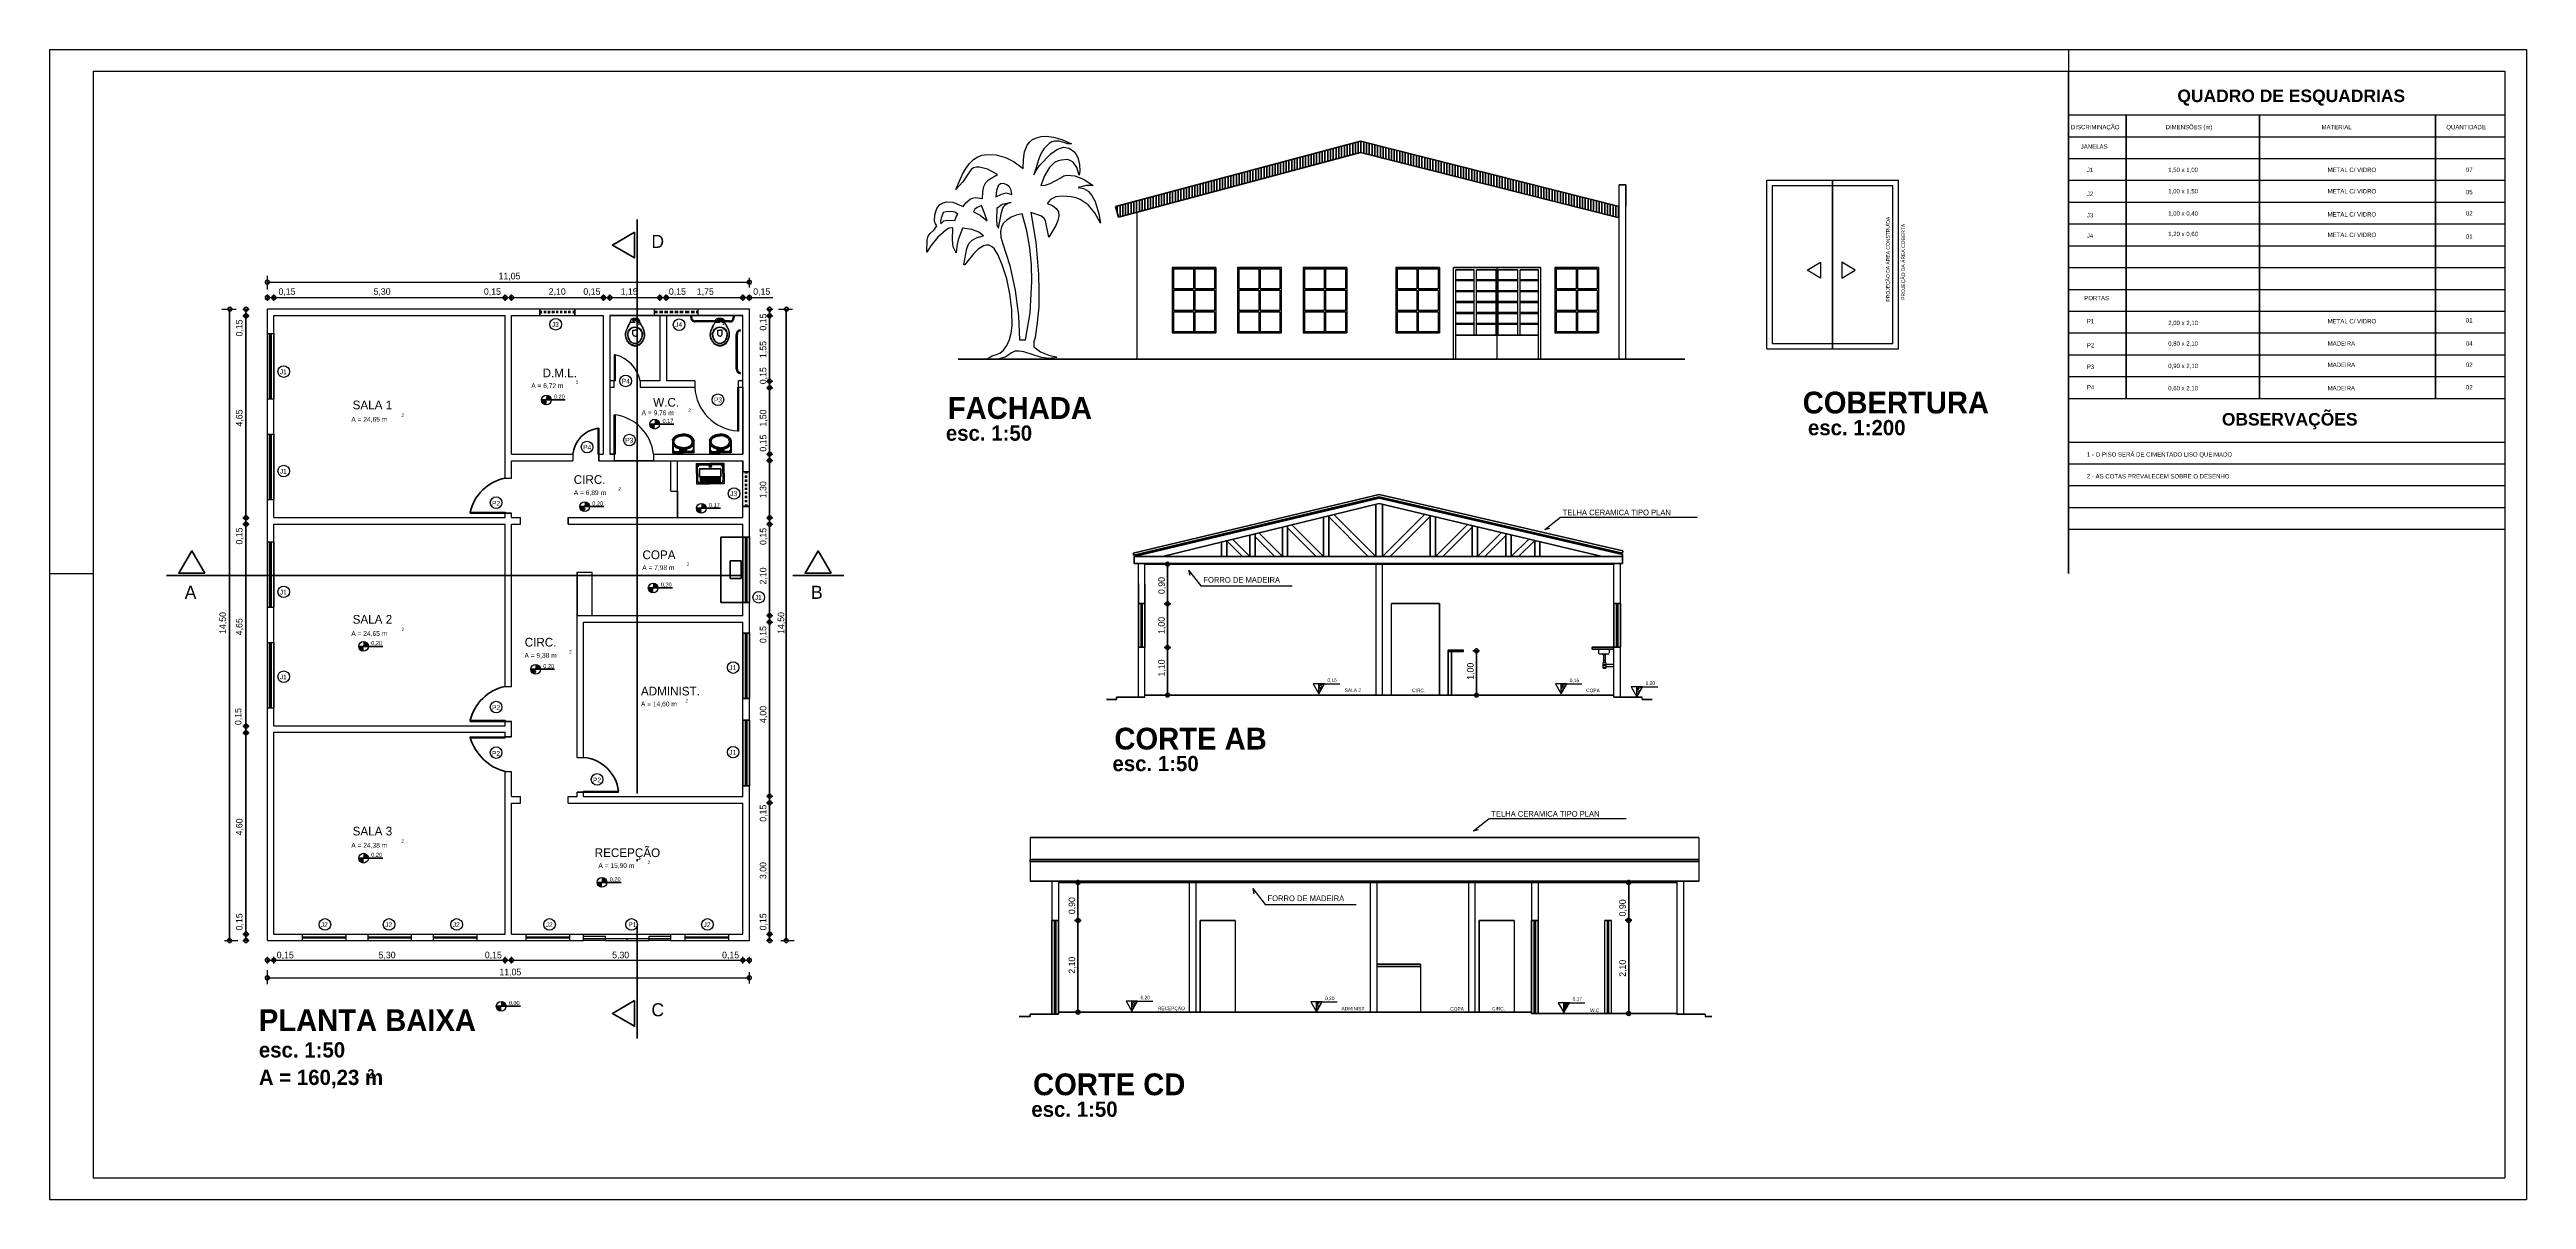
# Model space of a CAD drawing. Header units: millimetres. Extents: x 316 to 429, y 133 to 186.
import ezdxf

# ---------------------------------------------------------------- set-up
doc = ezdxf.new("R2010")
doc.units = ezdxf.units.MM
doc.linetypes.add('ACAD_ISO04W100', pattern=[30, 24, -3, 0, -3])
for name, color, linetype in [('APAI1', 3, 'Continuous'), ('paredes', 7, 'Continuous'), ('situacao', 7, 'Continuous'), ('SOCIAL', 7, 'Continuous'), ('texto', 3, 'Continuous')]:
    doc.layers.add(name, color=color, linetype=linetype)
doc.layers.add('píso', color=253, linetype='Continuous', lineweight=0)
doc.styles.add('city', font='cityb___.ttf', dxfattribs={"height": 0.5})

msp = doc.modelspace()

# ---------------------------------------------------------------- hatches: boundary and pattern name
at = {"linetype": 'Continuous', "lineweight": 100}
h = msp.add_hatch(dxfattribs=at)
h.set_pattern_fill('LINE', color=1, scale=0.04, angle=90, style=0)
h.set_pattern_definition([(90, (-29.52154, -2.24731), (-0.127, 8e-18), [])])
h.paths.add_polyline_path([(375.72, 181.63), (364.48, 178.63), (364.61, 178.14), (375.72, 181.11), (387.58, 178.11), (387.58, 178.63)])
h = msp.add_hatch()
h.set_pattern_fill('AR-SAND', color=5, scale=0.000336, style=0)
h.set_pattern_definition([(37.5, (-231.929867, 25.737104), (-0.00053761052, 0.01644428477), [0, -0.012972288, 0, -0.01450848, 0, -0.0138684]), (7.5, (-231.929867, 25.737104), (0.0151039823, 0.0240853234), [0, -0.006998208, 0, -0.011692128, 0, -0.00448056]), (327.5, (-231.940364, 25.737104), (0.02657734364, 4.82894e-05), [0, -0.0042672, 0, -0.01536192, 0, -0.02005584]), (317.5, (-231.940364, 25.737104), (0.0256554968, 0.0074904253), [0, -0.0021336, 0, -0.010070592, 0, -0.01152144])])
h.paths.add_polyline_path([(338.15, 169.76, 0.414214), (338.38, 169.54), (338.38, 169.76)])
h.paths.add_polyline_path([(338.38, 169.99), (338.38, 169.76), (338.6, 169.76, 0.414214)])
h = msp.add_hatch()
h.set_pattern_fill('AR-SAND', scale=0.000504, style=0)
h.set_pattern_definition([(37.5, (-231.929867, 25.737104), (-0.0008064158, 0.02466642716), [0, -0.019458432, 0, -0.02176272, 0, -0.0208026]), (7.5, (-231.929867, 25.737104), (0.0226559735, 0.036127985), [0, -0.010497312, 0, -0.017538192, 0, -0.00672084]), (327.5, (-231.945613, 25.737104), (0.03986601546, 7.24341e-05), [0, -0.0064008, 0, -0.02304288, 0, -0.03008376]), (317.5, (-231.945613, 25.737104), (0.0384832452, 0.0112356379), [0, -0.0032004, 0, -0.015105888, 0, -0.01728216])])
h.paths.add_polyline_path([(338.15, 169.76, 0.414214), (338.38, 169.54), (338.38, 169.76)])
h.paths.add_polyline_path([(338.38, 169.99), (338.38, 169.76), (338.6, 169.76, 0.414214)])
h = msp.add_hatch()
h.set_pattern_fill('AR-SAND', scale=0.00504, style=0)
h.set_pattern_definition([(37.5, (-231.92987, 25.7371), (-0.00806416, 0.24666427), [0, -0.19458432, 0, -0.2176272, 0, -0.208026]), (7.5, (-231.92987, 25.7371), (0.22655973, 0.36127985), [0, -0.10497312, 0, -0.17538192, 0, -0.0672084]), (327.5, (-232.08733, 25.7371), (0.398660155, 0.00072434), [0, -0.064008, 0, -0.2304288, 0, -0.3008376]), (317.5, (-232.08733, 25.7371), (0.38483245, 0.11235638), [0, -0.032004, 0, -0.15105888, 0, -0.1728216])])
h.paths.add_polyline_path([(338.15, 169.76, 0.414214), (338.38, 169.54), (338.38, 169.76)])
h.paths.add_polyline_path([(338.38, 169.99), (338.38, 169.76), (338.6, 169.76, 0.414214)])
h = msp.add_hatch()
h.set_pattern_fill('AR-SAND', color=5, scale=0.000336, angle=360, style=0)
h.set_pattern_definition([(37.5, (-226.95371, 24.62561), (-0.00053761052, 0.01644428477), [0, -0.012972288, 0, -0.01450848, 0, -0.0138684]), (7.5, (-226.95371, 24.62561), (0.0151039823, 0.0240853234), [0, -0.006998208, 0, -0.011692128, 0, -0.00448056]), (327.5, (-226.964207, 24.62561), (0.02657734364, 4.82894e-05), [0, -0.0042672, 0, -0.01536192, 0, -0.02005584]), (317.5, (-226.964207, 24.62561), (0.0256554968, 0.0074904253), [0, -0.0021336, 0, -0.010070592, 0, -0.01152144])])
h.paths.add_polyline_path([(343.13, 168.65, 0.414214), (343.35, 168.43), (343.35, 168.65)])
h.paths.add_polyline_path([(343.35, 168.88), (343.35, 168.65), (343.58, 168.65, 0.414214)])
h = msp.add_hatch()
h.set_pattern_fill('AR-SAND', scale=0.000504, angle=360, style=0)
h.set_pattern_definition([(37.5, (-226.95371, 24.62561), (-0.0008064158, 0.02466642716), [0, -0.019458432, 0, -0.02176272, 0, -0.0208026]), (7.5, (-226.95371, 24.62561), (0.0226559735, 0.036127985), [0, -0.010497312, 0, -0.017538192, 0, -0.00672084]), (327.5, (-226.969456, 24.62561), (0.03986601546, 7.24341e-05), [0, -0.0064008, 0, -0.02304288, 0, -0.03008376]), (317.5, (-226.969456, 24.62561), (0.0384832452, 0.0112356379), [0, -0.0032004, 0, -0.015105888, 0, -0.01728216])])
h.paths.add_polyline_path([(343.13, 168.65, 0.414214), (343.35, 168.43), (343.35, 168.65)])
h.paths.add_polyline_path([(343.35, 168.88), (343.35, 168.65), (343.58, 168.65, 0.414214)])
h = msp.add_hatch()
h.set_pattern_fill('AR-SAND', scale=0.00504, angle=360, style=0)
h.set_pattern_definition([(37.5, (-226.9537, 24.6256), (-0.00806416, 0.24666427), [0, -0.19458432, 0, -0.2176272, 0, -0.208026]), (7.5, (-226.9537, 24.6256), (0.22655973, 0.36127985), [0, -0.10497312, 0, -0.17538192, 0, -0.0672084]), (327.5, (-227.11117, 24.6256), (0.398660155, 0.00072434), [0, -0.064008, 0, -0.2304288, 0, -0.3008376]), (317.5, (-227.11117, 24.6256), (0.38483245, 0.11235638), [0, -0.032004, 0, -0.15105888, 0, -0.1728216])])
h.paths.add_polyline_path([(343.13, 168.65, 0.414214), (343.35, 168.43), (343.35, 168.65)])
h.paths.add_polyline_path([(343.35, 168.88), (343.35, 168.65), (343.58, 168.65, 0.414214)])
h = msp.add_hatch()
h.set_pattern_fill('AR-SAND', scale=0.00504, style=0)
h.set_pattern_definition([(37.5, (-230.16852, 20.83887), (-0.00806416, 0.24666427), [0, -0.19458432, 0, -0.2176272, 0, -0.208026]), (7.5, (-230.16852, 20.83887), (0.22655973, 0.36127985), [0, -0.10497312, 0, -0.17538192, 0, -0.0672084]), (327.5, (-230.32598, 20.83887), (0.398660155, 0.00072434), [0, -0.064008, 0, -0.2304288, 0, -0.3008376]), (317.5, (-230.326, 20.83887), (0.38483245, 0.11235638), [0, -0.032004, 0, -0.15105888, 0, -0.1728216])])
h.paths.add_polyline_path([(339.92, 164.87, 0.414214), (340.14, 164.64), (340.14, 164.87)])
h.paths.add_polyline_path([(340.14, 165.09), (340.14, 164.87), (340.36, 164.87, 0.414214)])
h = msp.add_hatch()
h.set_pattern_fill('AR-SAND', scale=0.000504, style=0)
h.set_pattern_definition([(37.5, (-230.168525, 20.838873), (-0.0008064158, 0.02466642716), [0, -0.019458432, 0, -0.02176272, 0, -0.0208026]), (7.5, (-230.168525, 20.838873), (0.0226559735, 0.036127985), [0, -0.010497312, 0, -0.017538192, 0, -0.00672084]), (327.5, (-230.18427, 20.838873), (0.03986601546, 7.24341e-05), [0, -0.0064008, 0, -0.02304288, 0, -0.03008376]), (317.5, (-230.18427, 20.838873), (0.0384832452, 0.0112356379), [0, -0.0032004, 0, -0.015105888, 0, -0.01728216])])
h.paths.add_polyline_path([(339.92, 164.87, 0.414214), (340.14, 164.64), (340.14, 164.87)])
h.paths.add_polyline_path([(340.14, 165.09), (340.14, 164.87), (340.36, 164.87, 0.414214)])
h = msp.add_hatch()
h.set_pattern_fill('AR-SAND', color=5, scale=0.000336, style=0)
h.set_pattern_definition([(37.5, (-230.168525, 20.838873), (-0.00053761052, 0.01644428477), [0, -0.012972288, 0, -0.01450848, 0, -0.0138684]), (7.5, (-230.168525, 20.838873), (0.0151039823, 0.0240853234), [0, -0.006998208, 0, -0.011692128, 0, -0.00448056]), (327.5, (-230.179022, 20.838873), (0.02657734364, 4.82894e-05), [0, -0.0042672, 0, -0.01536192, 0, -0.02005584]), (317.5, (-230.179022, 20.838873), (0.0256554968, 0.0074904253), [0, -0.0021336, 0, -0.010070592, 0, -0.01152144])])
h.paths.add_polyline_path([(339.92, 164.87, 0.414214), (340.14, 164.64), (340.14, 164.87)])
h.paths.add_polyline_path([(340.14, 165.09), (340.14, 164.87), (340.36, 164.87, 0.414214)])
h = msp.add_hatch()
h.set_pattern_fill('AR-SAND', color=5, scale=0.000336, style=0)
h.set_pattern_definition([(37.5, (-224.81557, 20.760406), (-0.00053761052, 0.01644428477), [0, -0.012972288, 0, -0.01450848, 0, -0.0138684]), (7.5, (-224.81557, 20.760406), (0.0151039823, 0.0240853234), [0, -0.006998208, 0, -0.011692128, 0, -0.00448056]), (327.5, (-224.826067, 20.760406), (0.02657734364, 4.82894e-05), [0, -0.0042672, 0, -0.01536192, 0, -0.02005584]), (317.5, (-224.826067, 20.760406), (0.0256554968, 0.0074904253), [0, -0.0021336, 0, -0.010070592, 0, -0.01152144])])
h.paths.add_polyline_path([(345.27, 164.79, 0.414214), (345.49, 164.56), (345.49, 164.79)])
h.paths.add_polyline_path([(345.49, 165.01), (345.49, 164.79), (345.72, 164.79, 0.414214)])
h = msp.add_hatch()
h.set_pattern_fill('AR-SAND', scale=0.000504, style=0)
h.set_pattern_definition([(37.5, (-224.81557, 20.760406), (-0.0008064158, 0.02466642716), [0, -0.019458432, 0, -0.02176272, 0, -0.0208026]), (7.5, (-224.81557, 20.760406), (0.0226559735, 0.036127985), [0, -0.010497312, 0, -0.017538192, 0, -0.00672084]), (327.5, (-224.831316, 20.760406), (0.03986601546, 7.24341e-05), [0, -0.0064008, 0, -0.02304288, 0, -0.03008376]), (317.5, (-224.831316, 20.760406), (0.0384832452, 0.0112356379), [0, -0.0032004, 0, -0.015105888, 0, -0.01728216])])
h.paths.add_polyline_path([(345.27, 164.79, 0.414214), (345.49, 164.56), (345.49, 164.79)])
h.paths.add_polyline_path([(345.49, 165.01), (345.49, 164.79), (345.72, 164.79, 0.414214)])
h = msp.add_hatch()
h.set_pattern_fill('AR-SAND', scale=0.00504, style=0)
h.set_pattern_definition([(37.5, (-224.81557, 20.7604), (-0.00806416, 0.24666427), [0, -0.19458432, 0, -0.2176272, 0, -0.208026]), (7.5, (-224.81557, 20.7604), (0.22655973, 0.36127985), [0, -0.10497312, 0, -0.17538192, 0, -0.0672084]), (327.5, (-224.97303, 20.7604), (0.398660155, 0.00072434), [0, -0.064008, 0, -0.2304288, 0, -0.3008376]), (317.5, (-224.97303, 20.7604), (0.38483245, 0.11235638), [0, -0.032004, 0, -0.15105888, 0, -0.1728216])])
h.paths.add_polyline_path([(345.27, 164.79, 0.414214), (345.49, 164.56), (345.49, 164.79)])
h.paths.add_polyline_path([(345.49, 165.01), (345.49, 164.79), (345.72, 164.79, 0.414214)])
h = msp.add_hatch()
h.set_pattern_fill('AR-SAND', scale=0.00504, style=0)
h.set_pattern_definition([(37.5, (-227.02485, 17.1174), (-0.00806416, 0.24666427), [0, -0.19458432, 0, -0.2176272, 0, -0.208026]), (7.5, (-227.02485, 17.1174), (0.22655973, 0.36127985), [0, -0.10497312, 0, -0.17538192, 0, -0.0672084]), (327.5, (-227.1823, 17.1174), (0.398660155, 0.00072434), [0, -0.064008, 0, -0.2304288, 0, -0.3008376]), (317.5, (-227.1823, 17.1174), (0.38483245, 0.11235638), [0, -0.032004, 0, -0.15105888, 0, -0.1728216])])
h.paths.add_polyline_path([(343.06, 161.14, 0.414214), (343.28, 160.92), (343.28, 161.14)])
h.paths.add_polyline_path([(343.28, 161.37), (343.28, 161.14), (343.51, 161.14, 0.414214)])
h = msp.add_hatch()
h.set_pattern_fill('AR-SAND', scale=0.000504, style=0)
h.set_pattern_definition([(37.5, (-227.024848, 17.117391), (-0.0008064158, 0.02466642716), [0, -0.019458432, 0, -0.02176272, 0, -0.0208026]), (7.5, (-227.024848, 17.11739), (0.0226559735, 0.036127985), [0, -0.010497312, 0, -0.017538192, 0, -0.00672084]), (327.5, (-227.040594, 17.117391), (0.03986601546, 7.24341e-05), [0, -0.0064008, 0, -0.02304288, 0, -0.03008376]), (317.5, (-227.040594, 17.11739), (0.0384832452, 0.0112356379), [0, -0.0032004, 0, -0.015105888, 0, -0.01728216])])
h.paths.add_polyline_path([(343.06, 161.14, 0.414214), (343.28, 160.92), (343.28, 161.14)])
h.paths.add_polyline_path([(343.28, 161.37), (343.28, 161.14), (343.51, 161.14, 0.414214)])
h = msp.add_hatch()
h.set_pattern_fill('AR-SAND', color=5, scale=0.000336, style=0)
h.set_pattern_definition([(37.5, (-227.024848, 17.117391), (-0.00053761052, 0.01644428477), [0, -0.012972288, 0, -0.01450848, 0, -0.0138684]), (7.5, (-227.024848, 17.117391), (0.0151039823, 0.0240853234), [0, -0.006998208, 0, -0.011692128, 0, -0.00448056]), (327.5, (-227.035345, 17.117391), (0.02657734364, 4.82894e-05), [0, -0.0042672, 0, -0.01536192, 0, -0.02005584]), (317.5, (-227.035345, 17.117391), (0.0256554968, 0.0074904253), [0, -0.0021336, 0, -0.010070592, 0, -0.01152144])])
h.paths.add_polyline_path([(343.06, 161.14, 0.414214), (343.28, 160.92), (343.28, 161.14)])
h.paths.add_polyline_path([(343.28, 161.37), (343.28, 161.14), (343.51, 161.14, 0.414214)])
h = msp.add_hatch()
h.set_pattern_fill('AR-SAND', scale=0.00504, style=0)
h.set_pattern_definition([(37.5, (-240.30742, 14.4363), (-0.00806416, 0.24666427), [0, -0.19458432, 0, -0.2176272, 0, -0.208026]), (7.5, (-240.30742, 14.4363), (0.22655973, 0.36127985), [0, -0.10497312, 0, -0.17538192, 0, -0.0672084]), (327.5, (-240.46488, 14.4363), (0.398660155, 0.00072434), [0, -0.064008, 0, -0.2304288, 0, -0.3008376]), (317.5, (-240.46488, 14.4363), (0.38483245, 0.11235638), [0, -0.032004, 0, -0.15105888, 0, -0.1728216])])
h.paths.add_polyline_path([(329.78, 158.46, 0.414214), (330, 158.24), (330, 158.46)])
h.paths.add_polyline_path([(330, 158.69), (330, 158.46), (330.22, 158.46, 0.414214)])
h = msp.add_hatch()
h.set_pattern_fill('AR-SAND', scale=0.000504, style=0)
h.set_pattern_definition([(37.5, (-240.307422, 14.436305), (-0.0008064158, 0.02466642716), [0, -0.019458432, 0, -0.02176272, 0, -0.0208026]), (7.5, (-240.307422, 14.436305), (0.0226559735, 0.036127985), [0, -0.010497312, 0, -0.017538192, 0, -0.00672084]), (327.5, (-240.323168, 14.436305), (0.03986601546, 7.24341e-05), [0, -0.0064008, 0, -0.02304288, 0, -0.03008376]), (317.5, (-240.323168, 14.436305), (0.0384832452, 0.0112356379), [0, -0.0032004, 0, -0.015105888, 0, -0.01728216])])
h.paths.add_polyline_path([(329.78, 158.46, 0.414214), (330, 158.24), (330, 158.46)])
h.paths.add_polyline_path([(330, 158.69), (330, 158.46), (330.22, 158.46, 0.414214)])
h = msp.add_hatch()
h.set_pattern_fill('AR-SAND', color=5, scale=0.000336, style=0)
h.set_pattern_definition([(37.5, (-240.307422, 14.436305), (-0.00053761052, 0.01644428477), [0, -0.012972288, 0, -0.01450848, 0, -0.0138684]), (7.5, (-240.307422, 14.436305), (0.0151039823, 0.0240853234), [0, -0.006998208, 0, -0.011692128, 0, -0.00448056]), (327.5, (-240.31792, 14.436305), (0.02657734364, 4.82894e-05), [0, -0.0042672, 0, -0.01536192, 0, -0.02005584]), (317.5, (-240.31792, 14.436305), (0.0256554968, 0.0074904253), [0, -0.0021336, 0, -0.010070592, 0, -0.01152144])])
h.paths.add_polyline_path([(329.78, 158.46, 0.414214), (330, 158.24), (330, 158.46)])
h.paths.add_polyline_path([(330, 158.69), (330, 158.46), (330.22, 158.46, 0.414214)])
h = msp.add_hatch()
h.set_pattern_fill('AR-SAND', color=5, scale=0.000336, style=0)
h.set_pattern_definition([(37.5, (-232.422466, 13.37844), (-0.00053761052, 0.01644428477), [0, -0.012972288, 0, -0.01450848, 0, -0.0138684]), (7.5, (-232.422466, 13.37844), (0.0151039823, 0.0240853234), [0, -0.006998208, 0, -0.011692128, 0, -0.00448056]), (327.5, (-232.432963, 13.37844), (0.02657734364, 4.82894e-05), [0, -0.0042672, 0, -0.01536192, 0, -0.02005584]), (317.5, (-232.432963, 13.37844), (0.0256554968, 0.0074904253), [0, -0.0021336, 0, -0.010070592, 0, -0.01152144])])
h.paths.add_polyline_path([(337.66, 157.41, 0.414214), (337.89, 157.18), (337.89, 157.41)])
h.paths.add_polyline_path([(337.89, 157.63), (337.89, 157.41), (338.11, 157.41, 0.414214)])
h = msp.add_hatch()
h.set_pattern_fill('AR-SAND', scale=0.000504, style=0)
h.set_pattern_definition([(37.5, (-232.422466, 13.37844), (-0.0008064158, 0.02466642716), [0, -0.019458432, 0, -0.02176272, 0, -0.0208026]), (7.5, (-232.422466, 13.37844), (0.0226559735, 0.036127985), [0, -0.010497312, 0, -0.017538192, 0, -0.00672084]), (327.5, (-232.438212, 13.37844), (0.03986601546, 7.24341e-05), [0, -0.0064008, 0, -0.02304288, 0, -0.03008376]), (317.5, (-232.438212, 13.37844), (0.0384832452, 0.0112356379), [0, -0.0032004, 0, -0.015105888, 0, -0.01728216])])
h.paths.add_polyline_path([(337.66, 157.41, 0.414214), (337.89, 157.18), (337.89, 157.41)])
h.paths.add_polyline_path([(337.89, 157.63), (337.89, 157.41), (338.11, 157.41, 0.414214)])
h = msp.add_hatch()
h.set_pattern_fill('AR-SAND', scale=0.00504, style=0)
h.set_pattern_definition([(37.5, (-232.42247, 13.37844), (-0.00806416, 0.24666427), [0, -0.19458432, 0, -0.2176272, 0, -0.208026]), (7.5, (-232.42247, 13.37844), (0.22655973, 0.36127985), [0, -0.10497312, 0, -0.17538192, 0, -0.0672084]), (327.5, (-232.57993, 13.37844), (0.398660155, 0.00072434), [0, -0.064008, 0, -0.2304288, 0, -0.3008376]), (317.5, (-232.57993, 13.37844), (0.38483245, 0.11235638), [0, -0.032004, 0, -0.15105888, 0, -0.1728216])])
h.paths.add_polyline_path([(337.66, 157.41, 0.414214), (337.89, 157.18), (337.89, 157.41)])
h.paths.add_polyline_path([(337.89, 157.63), (337.89, 157.41), (338.11, 157.41, 0.414214)])
h = msp.add_hatch()
h.set_pattern_fill('AR-CONC', color=6, scale=0.0004, style=0)
h.set_pattern_definition([(50, (-329.662796, 53.69814), (0.0728738676, -0.006375634), [0.00762, -0.08382]), (355, (-329.662796, 53.69814), (-0.01409713, 0.076422657), [0.006096, -0.067056]), (100.451, (-329.65672, 53.69761), (0.058777001, 0.070046675), [0.006476, -0.071236]), (46.1842, (-329.6628, 53.71846), (0.108431616, -0.016816931), [0.01143, -0.12573]), (96.6356, (-329.65376, 53.71706), (0.094961694, 0.098970222), [0.009714, -0.106854]), (351.184, (-329.6628, 53.71846), (0.094961842, 0.098970047), [0.009144, -0.100584]), (21, (-329.652636, 53.71338), (0.060645952, -0.0409062074), [0.00762, -0.08382]), (326, (-329.652636, 53.71338), (0.024720811, 0.0736751864), [0.006096, -0.067056]), (71.4514, (-329.64758, 53.70997), (0.085366596, 0.032769143), [0.006476, -0.071236]), (37.5, (-329.662796, 53.698138), (0.0012354413, 0.03382201555), [0, -0.0662432, 0, -0.068072, 0, -0.06731]), (7.5, (-329.662796, 53.69814), (0.026727865, 0.04007223), [0, -0.0388112, 0, -0.0647192, 0, -0.025654]), (327.5, (-329.685453, 53.698138), (0.0542362381, -0.0022914976), [0, -0.0254, 0, -0.079248, 0, -0.105156]), (317.5, (-329.695613, 53.69814), (0.0592516726, 0.0101705964), [0, -0.03302, 0, -0.0526288, 0, -0.074676])])
h.paths.add_polyline_path([(374.06, 156.75), (373.8, 156.75), (373.8, 156.29)])
h = msp.add_hatch()
h.set_pattern_fill('AR-CONC', color=6, scale=0.0004, style=0)
h.set_pattern_definition([(50, (-318.551575, 53.690226), (0.0728738676, -0.006375634), [0.00762, -0.08382]), (355, (-318.551575, 53.690226), (-0.01409713, 0.076422657), [0.006096, -0.067056]), (100.451, (-318.5455, 53.689695), (0.058777001, 0.070046675), [0.006476, -0.071236]), (46.1842, (-318.551575, 53.71055), (0.108431616, -0.016816931), [0.01143, -0.12573]), (96.6356, (-318.54254, 53.70914), (0.094961694, 0.098970222), [0.009714, -0.106854]), (351.184, (-318.55157, 53.71055), (0.094961842, 0.098970047), [0.009144, -0.100584]), (21, (-318.541415, 53.705466), (0.060645952, -0.0409062074), [0.00762, -0.08382]), (326, (-318.541415, 53.705466), (0.024720811, 0.0736751864), [0.006096, -0.067056]), (71.4514, (-318.53636, 53.70206), (0.085366596, 0.032769143), [0.006476, -0.071236]), (37.5, (-318.551575, 53.690226), (0.0012354413, 0.03382201555), [0, -0.0662432, 0, -0.068072, 0, -0.06731]), (7.5, (-318.551575, 53.690226), (0.026727865, 0.04007223), [0, -0.0388112, 0, -0.0647192, 0, -0.025654]), (327.5, (-318.574232, 53.690226), (0.0542362381, -0.0022914976), [0, -0.0254, 0, -0.079248, 0, -0.105156]), (317.5, (-318.58439, 53.690226), (0.0592516726, 0.0101705964), [0, -0.03302, 0, -0.0526288, 0, -0.074676])])
h.paths.add_polyline_path([(385.17, 156.74), (384.91, 156.74), (384.91, 156.29)])
h = msp.add_hatch()
h.set_pattern_fill('AR-CONC', color=6, scale=0.0004, style=0)
h.set_pattern_definition([(50, (-315.07665, 53.55439), (0.0728738676, -0.006375634), [0.00762, -0.08382]), (355, (-315.07665, 53.55439), (-0.01409713, 0.076422657), [0.006096, -0.067056]), (100.451, (-315.070576, 53.55386), (0.058777001, 0.070046675), [0.006476, -0.071236]), (46.1842, (-315.07665, 53.57471), (0.108431616, -0.016816931), [0.01143, -0.12573]), (96.6356, (-315.06761, 53.57331), (0.094961694, 0.098970222), [0.009714, -0.106854]), (351.184, (-315.07665, 53.57471), (0.094961842, 0.098970047), [0.009144, -0.100584]), (21, (-315.06649, 53.56963), (0.060645952, -0.0409062074), [0.00762, -0.08382]), (326, (-315.06649, 53.56963), (0.024720811, 0.0736751864), [0.006096, -0.067056]), (71.4514, (-315.061435, 53.56622), (0.085366596, 0.032769143), [0.006476, -0.071236]), (37.5, (-315.07665, 53.554388), (0.0012354413, 0.03382201555), [0, -0.0662432, 0, -0.068072, 0, -0.06731]), (7.5, (-315.07665, 53.554388), (0.026727865, 0.04007223), [0, -0.0388112, 0, -0.0647192, 0, -0.025654]), (327.5, (-315.099306, 53.554388), (0.0542362381, -0.0022914976), [0, -0.0254, 0, -0.079248, 0, -0.105156]), (317.5, (-315.109466, 53.55439), (0.0592516726, 0.0101705964), [0, -0.03302, 0, -0.0526288, 0, -0.074676])])
h.paths.add_polyline_path([(388.65, 156.6), (388.39, 156.6), (388.39, 156.15)])
h = msp.add_hatch()
h.set_pattern_fill('AR-SAND', color=5, scale=0.000336, style=0)
h.set_pattern_definition([(37.5, (-240.307422, 4.72766), (-0.00053761052, 0.01644428477), [0, -0.012972288, 0, -0.01450848, 0, -0.0138684]), (7.5, (-240.307422, 4.72766), (0.0151039823, 0.0240853234), [0, -0.006998208, 0, -0.011692128, 0, -0.00448056]), (327.5, (-240.31792, 4.72766), (0.02657734364, 4.82894e-05), [0, -0.0042672, 0, -0.01536192, 0, -0.02005584]), (317.5, (-240.31792, 4.72766), (0.0256554968, 0.0074904253), [0, -0.0021336, 0, -0.010070592, 0, -0.01152144])])
h.paths.add_polyline_path([(329.78, 148.75, 0.414214), (330, 148.53), (330, 148.75)])
h.paths.add_polyline_path([(330, 148.98), (330, 148.75), (330.22, 148.75, 0.414214)])
h = msp.add_hatch()
h.set_pattern_fill('AR-SAND', scale=0.000504, style=0)
h.set_pattern_definition([(37.5, (-240.307422, 4.72766), (-0.0008064158, 0.02466642716), [0, -0.019458432, 0, -0.02176272, 0, -0.0208026]), (7.5, (-240.307422, 4.72766), (0.0226559735, 0.036127985), [0, -0.010497312, 0, -0.017538192, 0, -0.00672084]), (327.5, (-240.323168, 4.72766), (0.03986601546, 7.24341e-05), [0, -0.0064008, 0, -0.02304288, 0, -0.03008376]), (317.5, (-240.323168, 4.72766), (0.0384832452, 0.0112356379), [0, -0.0032004, 0, -0.015105888, 0, -0.01728216])])
h.paths.add_polyline_path([(329.78, 148.75, 0.414214), (330, 148.53), (330, 148.75)])
h.paths.add_polyline_path([(330, 148.98), (330, 148.75), (330.22, 148.75, 0.414214)])
h = msp.add_hatch()
h.set_pattern_fill('AR-SAND', scale=0.00504, style=0)
h.set_pattern_definition([(37.5, (-240.30742, 4.72766), (-0.00806416, 0.24666427), [0, -0.19458432, 0, -0.2176272, 0, -0.208026]), (7.5, (-240.30742, 4.72766), (0.22655973, 0.36127985), [0, -0.10497312, 0, -0.17538192, 0, -0.0672084]), (327.5, (-240.46488, 4.72766), (0.398660155, 0.00072434), [0, -0.064008, 0, -0.2304288, 0, -0.3008376]), (317.5, (-240.46488, 4.72766), (0.38483245, 0.11235638), [0, -0.032004, 0, -0.15105888, 0, -0.1728216])])
h.paths.add_polyline_path([(329.78, 148.75, 0.414214), (330, 148.53), (330, 148.75)])
h.paths.add_polyline_path([(330, 148.98), (330, 148.75), (330.22, 148.75, 0.414214)])
h = msp.add_hatch()
h.set_pattern_fill('AR-SAND', color=5, scale=0.000336, style=0)
h.set_pattern_definition([(37.5, (-229.37441, 3.609701), (-0.00053761052, 0.01644428477), [0, -0.012972288, 0, -0.01450848, 0, -0.0138684]), (7.5, (-229.37441, 3.6097), (0.0151039823, 0.0240853234), [0, -0.006998208, 0, -0.011692128, 0, -0.00448056]), (327.5, (-229.384907, 3.609701), (0.02657734364, 4.82894e-05), [0, -0.0042672, 0, -0.01536192, 0, -0.02005584]), (317.5, (-229.384907, 3.6097), (0.0256554968, 0.0074904253), [0, -0.0021336, 0, -0.010070592, 0, -0.01152144])])
h.paths.add_polyline_path([(340.71, 147.64, 0.414214), (340.93, 147.41), (340.93, 147.64)])
h.paths.add_polyline_path([(340.93, 147.86), (340.93, 147.64), (341.16, 147.64, 0.414214)])
h = msp.add_hatch()
h.set_pattern_fill('AR-SAND', scale=0.000504, style=0)
h.set_pattern_definition([(37.5, (-229.37441, 3.609701), (-0.0008064158, 0.02466642716), [0, -0.019458432, 0, -0.02176272, 0, -0.0208026]), (7.5, (-229.37441, 3.6097), (0.0226559735, 0.036127985), [0, -0.010497312, 0, -0.017538192, 0, -0.00672084]), (327.5, (-229.390156, 3.6097), (0.03986601546, 7.24341e-05), [0, -0.0064008, 0, -0.02304288, 0, -0.03008376]), (317.5, (-229.390156, 3.6097), (0.0384832452, 0.0112356379), [0, -0.0032004, 0, -0.015105888, 0, -0.01728216])])
h.paths.add_polyline_path([(340.71, 147.64, 0.414214), (340.93, 147.41), (340.93, 147.64)])
h.paths.add_polyline_path([(340.93, 147.86), (340.93, 147.64), (341.16, 147.64, 0.414214)])
h = msp.add_hatch()
h.set_pattern_fill('AR-SAND', scale=0.00504, style=0)
h.set_pattern_definition([(37.5, (-229.37441, 3.6097), (-0.00806416, 0.24666427), [0, -0.19458432, 0, -0.2176272, 0, -0.208026]), (7.5, (-229.3744, 3.6097), (0.22655973, 0.36127985), [0, -0.10497312, 0, -0.17538192, 0, -0.0672084]), (327.5, (-229.53187, 3.6097), (0.398660155, 0.00072434), [0, -0.064008, 0, -0.2304288, 0, -0.3008376]), (317.5, (-229.53187, 3.6097), (0.38483245, 0.11235638), [0, -0.032004, 0, -0.15105888, 0, -0.1728216])])
h.paths.add_polyline_path([(340.71, 147.64, 0.414214), (340.93, 147.41), (340.93, 147.64)])
h.paths.add_polyline_path([(340.93, 147.86), (340.93, 147.64), (341.16, 147.64, 0.414214)])
h = msp.add_hatch()
h.set_pattern_fill('AR-SAND', scale=0.00504, style=0)
h.set_pattern_definition([(37.5, (-233.99636, -2.06706), (-0.00806416, 0.24666427), [0, -0.19458432, 0, -0.2176272, 0, -0.208026]), (7.5, (-233.99636, -2.06706), (0.22655973, 0.36127985), [0, -0.10497312, 0, -0.17538192, 0, -0.0672084]), (327.5, (-234.15382, -2.06706), (0.398660155, 0.00072434), [0, -0.064008, 0, -0.2304288, 0, -0.3008376]), (317.5, (-234.15382, -2.06706), (0.38483245, 0.11235638), [0, -0.032004, 0, -0.15105888, 0, -0.1728216])])
h.paths.add_polyline_path([(336.09, 141.96, 0.414214), (336.31, 141.74), (336.31, 141.96)])
h.paths.add_polyline_path([(336.31, 142.18), (336.31, 141.96), (336.53, 141.96, 0.414214)])
h = msp.add_hatch()
h.set_pattern_fill('AR-SAND', scale=0.000504, style=0)
h.set_pattern_definition([(37.5, (-233.996358, -2.06706), (-0.0008064158, 0.02466642716), [0, -0.019458432, 0, -0.02176272, 0, -0.0208026]), (7.5, (-233.996358, -2.06706), (0.0226559735, 0.036127985), [0, -0.010497312, 0, -0.017538192, 0, -0.00672084]), (327.5, (-234.012104, -2.06706), (0.03986601546, 7.24341e-05), [0, -0.0064008, 0, -0.02304288, 0, -0.03008376]), (317.5, (-234.012104, -2.06706), (0.0384832452, 0.0112356379), [0, -0.0032004, 0, -0.015105888, 0, -0.01728216])])
h.paths.add_polyline_path([(336.09, 141.96, 0.414214), (336.31, 141.74), (336.31, 141.96)])
h.paths.add_polyline_path([(336.31, 142.18), (336.31, 141.96), (336.53, 141.96, 0.414214)])
h = msp.add_hatch()
h.set_pattern_fill('AR-SAND', color=5, scale=0.000336, style=0)
h.set_pattern_definition([(37.5, (-233.996358, -2.067059), (-0.00053761052, 0.01644428477), [0, -0.012972288, 0, -0.01450848, 0, -0.0138684]), (7.5, (-233.996358, -2.06706), (0.0151039823, 0.0240853234), [0, -0.006998208, 0, -0.011692128, 0, -0.00448056]), (327.5, (-234.006855, -2.067059), (0.02657734364, 4.82894e-05), [0, -0.0042672, 0, -0.01536192, 0, -0.02005584]), (317.5, (-234.006855, -2.06706), (0.0256554968, 0.0074904253), [0, -0.0021336, 0, -0.010070592, 0, -0.01152144])])
h.paths.add_polyline_path([(336.09, 141.96, 0.414214), (336.31, 141.74), (336.31, 141.96)])
h.paths.add_polyline_path([(336.31, 142.18), (336.31, 141.96), (336.53, 141.96, 0.414214)])
h = msp.add_hatch()
h.set_pattern_fill('AR-CONC', color=6, scale=0.0004, style=0)
h.set_pattern_definition([(50, (-338.236376, 39.145866), (0.0728738676, -0.006375634), [0.00762, -0.08382]), (355, (-338.236376, 39.145866), (-0.01409713, 0.076422657), [0.006096, -0.067056]), (100.451, (-338.2303, 39.145335), (0.058777001, 0.070046675), [0.006476, -0.071236]), (46.1842, (-338.23638, 39.16619), (0.108431616, -0.016816931), [0.01143, -0.12573]), (96.6356, (-338.22734, 39.16478), (0.094961694, 0.098970222), [0.009714, -0.106854]), (351.184, (-338.23638, 39.16619), (0.094961842, 0.098970047), [0.009144, -0.100584]), (21, (-338.226216, 39.161106), (0.060645952, -0.0409062074), [0.00762, -0.08382]), (326, (-338.226216, 39.161106), (0.024720811, 0.0736751864), [0.006096, -0.067056]), (71.4514, (-338.22116, 39.1577), (0.085366596, 0.032769143), [0.006476, -0.071236]), (37.5, (-338.236376, 39.145866), (0.0012354413, 0.03382201555), [0, -0.0662432, 0, -0.068072, 0, -0.06731]), (7.5, (-338.236376, 39.145866), (0.026727865, 0.04007223), [0, -0.0388112, 0, -0.0647192, 0, -0.025654]), (327.5, (-338.259033, 39.145866), (0.0542362381, -0.0022914976), [0, -0.0254, 0, -0.079248, 0, -0.105156]), (317.5, (-338.269193, 39.145866), (0.0592516726, 0.0101705964), [0, -0.03302, 0, -0.0526288, 0, -0.074676])])
h.paths.add_polyline_path([(365.49, 142.19), (365.23, 142.19), (365.23, 141.74)])
h = msp.add_hatch()
h.set_pattern_fill('AR-CONC', color=6, scale=0.0004, style=0)
h.set_pattern_definition([(50, (-329.77761, 39.11236), (0.0728738676, -0.006375634), [0.00762, -0.08382]), (355, (-329.77761, 39.11236), (-0.01409713, 0.076422657), [0.006096, -0.067056]), (100.451, (-329.77154, 39.111826), (0.058777001, 0.070046675), [0.006476, -0.071236]), (46.1842, (-329.77761, 39.13268), (0.108431616, -0.016816931), [0.01143, -0.12573]), (96.6356, (-329.76857, 39.13128), (0.094961694, 0.098970222), [0.009714, -0.106854]), (351.184, (-329.77761, 39.13268), (0.094961842, 0.098970047), [0.009144, -0.100584]), (21, (-329.76745, 39.1276), (0.060645952, -0.0409062074), [0.00762, -0.08382]), (326, (-329.76745, 39.1276), (0.024720811, 0.0736751864), [0.006096, -0.067056]), (71.4514, (-329.762396, 39.12419), (0.085366596, 0.032769143), [0.006476, -0.071236]), (37.5, (-329.77761, 39.112357), (0.0012354413, 0.03382201555), [0, -0.0662432, 0, -0.068072, 0, -0.06731]), (7.5, (-329.77761, 39.112357), (0.026727865, 0.04007223), [0, -0.0388112, 0, -0.0647192, 0, -0.025654]), (327.5, (-329.800267, 39.112357), (0.0542362381, -0.0022914976), [0, -0.0254, 0, -0.079248, 0, -0.105156]), (317.5, (-329.810427, 39.112357), (0.0592516726, 0.0101705964), [0, -0.03302, 0, -0.0526288, 0, -0.074676])])
h.paths.add_polyline_path([(373.95, 142.16), (373.69, 142.16), (373.69, 141.71)])
h = msp.add_hatch()
h.set_pattern_fill('AR-CONC', color=6, scale=0.0004, style=0)
h.set_pattern_definition([(50, (-318.42687, 39.075793), (0.0728738676, -0.006375634), [0.00762, -0.08382]), (355, (-318.42687, 39.07579), (-0.01409713, 0.076422657), [0.006096, -0.067056]), (100.451, (-318.420795, 39.07526), (0.058777001, 0.070046675), [0.006476, -0.071236]), (46.1842, (-318.42687, 39.09611), (0.108431616, -0.016816931), [0.01143, -0.12573]), (96.6356, (-318.41783, 39.09471), (0.094961694, 0.098970222), [0.009714, -0.106854]), (351.184, (-318.42687, 39.09611), (0.094961842, 0.098970047), [0.009144, -0.100584]), (21, (-318.41671, 39.091033), (0.060645952, -0.0409062074), [0.00762, -0.08382]), (326, (-318.41671, 39.09103), (0.024720811, 0.0736751864), [0.006096, -0.067056]), (71.4514, (-318.411654, 39.087625), (0.085366596, 0.032769143), [0.006476, -0.071236]), (37.5, (-318.426868, 39.075793), (0.0012354413, 0.03382201555), [0, -0.0662432, 0, -0.068072, 0, -0.06731]), (7.5, (-318.426868, 39.075793), (0.026727865, 0.04007223), [0, -0.0388112, 0, -0.0647192, 0, -0.025654]), (327.5, (-318.449525, 39.075793), (0.0542362381, -0.0022914976), [0, -0.0254, 0, -0.079248, 0, -0.105156]), (317.5, (-318.459685, 39.075793), (0.0592516726, 0.0101705964), [0, -0.03302, 0, -0.0526288, 0, -0.074676])])
h.paths.add_polyline_path([(385.3, 142.12), (385.04, 142.12), (385.04, 141.67)])

# ---------------------------------------------------------------- linework, layer by layer
at = {"color": 4, "ltscale": 0.01}
for p, q in [((408.18, 185.83), (408.18, 184.83)), ((315.6, 161.8), (317.6, 161.8))]:
    msp.add_line(p, q, dxfattribs=at)
at = {"color": 6, "linetype": 'Continuous', "lineweight": 100}
for p, q in [((408.18, 184.83), (408.18, 182.83)), ((408.18, 174.83), (408.18, 176.83)), ((357.27, 171.63), (390.59, 171.63)), ((408.18, 169.83), (408.18, 167.83)), ((364.07, 156.03), (364.53, 156.03)), ((364.53, 156.13), (365.83, 156.13)), ((364.53, 156.13), (364.53, 156.03)), ((365.83, 156.23), (387.33, 156.23)), ((387.33, 156.13), (388.63, 156.13)), ((388.63, 156.03), (389.09, 156.03)), ((360.06, 141.49), (360.56, 141.49)), ((360.56, 141.59), (360.56, 141.49)), ((360.56, 141.59), (361.86, 141.59)), ((361.86, 141.69), (383.56, 141.69)), ((361.86, 141.59), (361.86, 141.69)), ((383.56, 141.63), (383.56, 141.69)), ((383.56, 141.63), (390.22, 141.63)), ((390.22, 141.59), (391.52, 141.59)), ((391.52, 141.49), (391.83, 141.49))]:
    msp.add_line(p, q, dxfattribs=at)
at = {"color": 1, "linetype": 'Continuous', "lineweight": 100}
for p, q in [((408.18, 182.83), (408.18, 169.83)), ((410.82, 182.83), (410.82, 169.83)), ((416.93, 182.83), (416.93, 169.83)), ((425, 182.83), (425, 169.83)), ((397.36, 172.1), (397.36, 179.84)), ((367.08, 175.83), (369.08, 175.83)), ((367.14, 175.77), (368.05, 175.77)), ((368.11, 175.77), (369.02, 175.77)), ((370.08, 175.83), (372.08, 175.83)), ((370.08, 175.83), (372.08, 175.83)), ((370.14, 175.77), (371.05, 175.77)), ((371.11, 175.77), (372.02, 175.77)), ((373.08, 175.83), (375.08, 175.83)), ((373.08, 175.83), (375.08, 175.83)), ((373.08, 175.83), (375.08, 175.83)), ((373.14, 175.77), (374.05, 175.77)), ((374.11, 175.77), (375.02, 175.77)), ((377.33, 175.83), (379.33, 175.83)), ((377.33, 175.83), (379.33, 175.83)), ((377.33, 175.83), (379.33, 175.83)), ((377.33, 175.83), (379.33, 175.83)), ((377.39, 175.77), (378.3, 175.77)), ((378.36, 175.77), (379.27, 175.77)), ((379.98, 175.83), (383.98, 175.83)), ((380.08, 175.73), (380.93, 175.73)), ((380.08, 175.27), (380.93, 175.27)), ((380.08, 175.23), (380.93, 175.23)), ((381.03, 175.73), (381.93, 175.73)), ((381.03, 175.27), (381.93, 175.27)), ((381.03, 175.23), (381.93, 175.23)), ((382.03, 175.73), (382.93, 175.73)), ((382.03, 175.27), (382.93, 175.27)), ((382.03, 175.23), (382.93, 175.23)), ((383.03, 175.73), (383.88, 175.73)), ((383.03, 175.27), (383.88, 175.27)), ((383.03, 175.23), (383.88, 175.23)), ((384.63, 175.83), (386.63, 175.83)), ((384.63, 175.83), (386.63, 175.83)), ((384.63, 175.83), (386.63, 175.83)), ((384.63, 175.83), (386.63, 175.83)), ((384.63, 175.83), (386.63, 175.83)), ((384.69, 175.77), (385.6, 175.77)), ((385.66, 175.77), (386.57, 175.77)), ((323.86, 173.92), (323.86, 144.97)), ((324.61, 173.92), (324.61, 144.97)), ((348.62, 173.92), (348.62, 144.97)), ((349.38, 173.92), (349.38, 144.97)), ((367.14, 174.86), (368.05, 174.86)), ((367.14, 174.8), (368.05, 174.8)), ((367.14, 173.86), (368.05, 173.86)), ((367.14, 173.8), (368.05, 173.8)), ((368.11, 174.86), (369.02, 174.86)), ((368.11, 174.8), (369.02, 174.8)), ((368.11, 173.86), (369.02, 173.86)), ((368.11, 173.8), (369.02, 173.8)), ((370.14, 174.86), (371.05, 174.86)), ((370.14, 174.8), (371.05, 174.8)), ((370.14, 173.86), (371.05, 173.86)), ((370.14, 173.8), (371.05, 173.8)), ((371.11, 174.86), (372.02, 174.86)), ((371.11, 174.8), (372.02, 174.8)), ((371.11, 173.86), (372.02, 173.86)), ((371.11, 173.8), (372.02, 173.8)), ((373.14, 174.86), (374.05, 174.86)), ((373.14, 174.8), (374.05, 174.8)), ((373.14, 173.86), (374.05, 173.86)), ((373.14, 173.8), (374.05, 173.8)), ((374.11, 174.86), (375.02, 174.86)), ((374.11, 174.8), (375.02, 174.8)), ((374.11, 173.86), (375.02, 173.86)), ((374.11, 173.8), (375.02, 173.8)), ((377.39, 174.86), (378.3, 174.86)), ((377.39, 174.8), (378.3, 174.8)), ((377.39, 173.86), (378.3, 173.86)), ((377.39, 173.8), (378.3, 173.8)), ((378.36, 174.86), (379.27, 174.86)), ((378.36, 174.8), (379.27, 174.8)), ((378.36, 173.86), (379.27, 173.86)), ((378.36, 173.8), (379.27, 173.8)), ((380.08, 174.77), (380.93, 174.77)), ((380.08, 174.73), (380.93, 174.73)), ((380.08, 174.27), (380.93, 174.27)), ((380.08, 174.23), (380.93, 174.23)), ((381.03, 174.77), (381.93, 174.77)), ((381.03, 174.73), (381.93, 174.73)), ((381.03, 174.27), (381.93, 174.27)), ((381.03, 174.23), (381.93, 174.23)), ((382.03, 174.77), (382.93, 174.77)), ((382.03, 174.73), (382.93, 174.73)), ((382.03, 174.27), (382.93, 174.27)), ((382.03, 174.23), (382.93, 174.23)), ((383.03, 174.77), (383.88, 174.77)), ((383.03, 174.73), (383.88, 174.73)), ((383.03, 174.27), (383.88, 174.27)), ((383.03, 174.23), (383.88, 174.23)), ((384.69, 174.86), (385.6, 174.86)), ((384.69, 174.8), (385.6, 174.8)), ((384.69, 173.86), (385.6, 173.86)), ((384.69, 173.8), (385.6, 173.8)), ((385.66, 174.86), (386.57, 174.86)), ((385.66, 174.8), (386.57, 174.8)), ((385.66, 173.86), (386.57, 173.86)), ((385.66, 173.8), (386.57, 173.8)), ((408.18, 174.83), (408.18, 169.83)), ((325.59, 172.81), (325.59, 169.81)), ((325.89, 172.81), (325.89, 169.81)), ((367.08, 172.83), (369.08, 172.83)), ((367.14, 172.89), (368.05, 172.89)), ((368.11, 172.89), (369.02, 172.89)), ((370.08, 172.83), (372.08, 172.83)), ((370.08, 172.83), (372.08, 172.83)), ((370.14, 172.89), (371.05, 172.89)), ((371.11, 172.89), (372.02, 172.89)), ((373.08, 172.83), (375.08, 172.83)), ((373.08, 172.83), (375.08, 172.83)), ((373.08, 172.83), (375.08, 172.83)), ((373.14, 172.89), (374.05, 172.89)), ((374.11, 172.89), (375.02, 172.89)), ((377.33, 172.83), (379.33, 172.83)), ((377.33, 172.83), (379.33, 172.83)), ((377.33, 172.83), (379.33, 172.83)), ((377.33, 172.83), (379.33, 172.83)), ((377.39, 172.89), (378.3, 172.89)), ((378.36, 172.89), (379.27, 172.89)), ((380.08, 173.77), (380.93, 173.77)), ((380.08, 173.73), (380.93, 173.73)), ((380.08, 173.27), (380.93, 173.27)), ((380.08, 173.23), (380.93, 173.23)), ((380.08, 172.73), (383.88, 172.73)), ((380.08, 172.73), (380.93, 172.73)), ((381.03, 173.77), (381.93, 173.77)), ((381.03, 173.73), (381.93, 173.73)), ((381.03, 173.27), (381.93, 173.27)), ((381.03, 173.23), (381.93, 173.23)), ((381.03, 172.73), (381.93, 172.73)), ((382.03, 173.77), (382.93, 173.77)), ((382.03, 173.73), (382.93, 173.73)), ((382.03, 173.27), (382.93, 173.27)), ((382.03, 173.23), (382.93, 173.23)), ((382.03, 172.73), (382.93, 172.73)), ((383.03, 173.77), (383.88, 173.77)), ((383.03, 173.73), (383.88, 173.73)), ((383.03, 173.27), (383.88, 173.27)), ((383.03, 173.23), (383.88, 173.23)), ((384.63, 172.83), (386.63, 172.83)), ((384.63, 172.83), (386.63, 172.83)), ((384.63, 172.83), (386.63, 172.83)), ((384.63, 172.83), (386.63, 172.83)), ((384.63, 172.83), (386.63, 172.83)), ((384.69, 172.89), (385.6, 172.89)), ((385.66, 172.89), (386.57, 172.89)), ((325.59, 168.19), (325.59, 165.19)), ((325.89, 168.19), (325.89, 165.19)), ((341.49, 166.97), (343.29, 166.97)), ((408.18, 167.83), (408.18, 161.8)), ((344.39, 165.57), (344.39, 164.37)), ((376.41, 164.97), (376.41, 162.58)), ((376.73, 164.97), (376.73, 162.58)), ((370.64, 163.56), (370.64, 162.58)), ((370.88, 163.62), (370.88, 162.58)), ((372.13, 162.58), (371.05, 163.66)), ((372.13, 163.93), (372.13, 162.58)), ((372.37, 163.99), (372.37, 162.58)), ((373.68, 162.58), (372.37, 163.89)), ((374.02, 162.58), (372.57, 164.03)), ((374.02, 164.39), (374.02, 162.58)), ((374.26, 164.45), (374.26, 162.58)), ((376.07, 162.58), (374.26, 164.4)), ((376.41, 162.58), (374.49, 164.5)), ((376.73, 162.58), (378.67, 164.52)), ((377.07, 162.58), (378.91, 164.42)), ((378.91, 164.46), (378.91, 162.58)), ((379.15, 164.4), (379.15, 162.58)), ((379.15, 162.58), (380.62, 164.05)), ((379.49, 162.58), (380.84, 163.93)), ((380.84, 164), (380.84, 162.58)), ((381.08, 163.94), (381.08, 162.58)), ((381.08, 162.58), (382.18, 163.68)), ((382.38, 163.63), (382.38, 162.58)), ((382.62, 163.57), (382.62, 162.58)), ((325.59, 163.26), (325.59, 160.26)), ((325.89, 163.26), (325.89, 160.26)), ((346.39, 163.47), (346.39, 160.47)), ((346.39, 163.47), (347.39, 163.47)), ((347.39, 163.47), (347.39, 160.47)), ((347.69, 160.47), (347.69, 163.47)), ((369.34, 163.24), (369.34, 162.58)), ((369.58, 163.3), (369.58, 162.58)), ((370.3, 162.58), (369.58, 163.3)), ((370.64, 162.58), (369.85, 163.37)), ((371.79, 162.58), (370.88, 163.49)), ((381.42, 162.58), (382.38, 163.54)), ((382.62, 162.58), (383.43, 163.38)), ((382.96, 162.58), (383.7, 163.32)), ((383.7, 163.32), (383.7, 162.58)), ((383.94, 163.26), (383.94, 162.58)), ((346.81, 162.38), (347.31, 162.38)), ((346.81, 161.58), (346.81, 162.38)), ((347.31, 161.58), (346.81, 161.58)), ((347.31, 162.38), (347.31, 161.58)), ((366.87, 156.23), (366.87, 162.23)), ((324.6, 160.54), (324.61, 160.54)), ((346.39, 160.47), (347.39, 160.47)), ((348.62, 160.54), (348.62, 160.54)), ((365.53, 160.43), (365.53, 158.43)), ((365.83, 158.43), (365.83, 160.43)), ((366.71, 160.41), (367.01, 160.41)), ((377.13, 160.43), (379.33, 160.43)), ((379.33, 156.23), (379.33, 160.43)), ((387.33, 160.43), (387.33, 158.43)), ((387.63, 158.43), (387.63, 160.43)), ((347.39, 156.07), (347.39, 159.07)), ((347.69, 156.07), (347.69, 159.07)), ((325.59, 158.64), (325.59, 155.64)), ((325.89, 158.64), (325.89, 155.64)), ((366.71, 158.41), (367.01, 158.41)), ((380.87, 158.26), (381.17, 158.26)), ((381.03, 156.23), (381.03, 158.26)), ((347.39, 152.07), (347.39, 155.07)), ((347.69, 152.07), (347.69, 155.07)), ((362.6, 147.64), (362.9, 147.64)), ((362.76, 141.69), (362.76, 147.64)), ((387.85, 147.64), (388.15, 147.64)), ((388.01, 141.63), (388.01, 147.64)), ((361.56, 145.89), (361.56, 141.59)), ((361.86, 145.89), (361.86, 141.69)), ((362.6, 145.89), (362.9, 145.89)), ((368.36, 145.89), (368.36, 141.69)), ((368.36, 145.89), (369.96, 145.89)), ((381.16, 145.89), (381.16, 141.69)), ((381.16, 145.89), (382.76, 145.89)), ((383.56, 145.89), (383.56, 141.69)), ((383.86, 145.89), (383.86, 141.63)), ((387.85, 145.9), (388.15, 145.9)), ((376.46, 143.89), (378.46, 143.89)), ((376.46, 143.79), (378.46, 143.79)), ((362.6, 141.69), (362.9, 141.69)), ((387.85, 141.63), (388.15, 141.63))]:
    msp.add_line(p, q, dxfattribs=at)
at = {"color": 3, "linetype": 'Continuous', "lineweight": 100}
for p, q in [((375.72, 181.63), (364.48, 178.63)), ((375.72, 181.11), (364.61, 178.14)), ((375.72, 181.63), (387.58, 178.63)), ((375.72, 181.11), (387.58, 178.11)), ((364.48, 178.63), (364.61, 178.14)), ((338.09, 173.63), (338.09, 173.93)), ((338.09, 173.81), (338.18, 173.81)), ((339.69, 173.81), (339.6, 173.81)), ((339.69, 173.63), (339.69, 173.93)), ((325.71, 172.81), (325.71, 169.81)), ((325.77, 172.81), (325.77, 169.81)), ((338.09, 173.75), (338.18, 173.75)), ((339.69, 173.75), (339.6, 173.75)), ((325.71, 168.19), (325.71, 165.19)), ((325.77, 168.19), (325.77, 165.19)), ((340.74, 167.27), (340.79, 167.27)), ((347.39, 166.47), (347.69, 166.47)), ((347.51, 166.47), (347.51, 166.39)), ((347.57, 166.47), (347.57, 166.39)), ((347.39, 164.87), (347.69, 164.87)), ((347.51, 164.87), (347.51, 164.97)), ((347.57, 164.87), (347.57, 164.97)), ((336.49, 164.57), (336.49, 164.62)), ((325.71, 163.26), (325.71, 160.26)), ((325.77, 163.26), (325.77, 160.26)), ((347.51, 163.47), (347.51, 160.47)), ((347.57, 160.47), (347.57, 163.47)), ((365.33, 162.58), (387.72, 162.58)), ((387.72, 162.68), (387.72, 162.26)), ((339.79, 159.87), (339.79, 161.87)), ((365.33, 162.26), (387.63, 162.26)), ((365.53, 162.26), (387.72, 162.26)), ((365.83, 162.23), (387.33, 162.23)), ((365.65, 158.43), (365.65, 160.43)), ((365.71, 158.43), (365.71, 160.43)), ((387.45, 158.43), (387.45, 160.43)), ((387.51, 158.43), (387.51, 160.43)), ((347.51, 156.07), (347.51, 159.07)), ((347.57, 156.07), (347.57, 159.07)), ((325.71, 158.64), (325.71, 155.64)), ((325.77, 158.64), (325.77, 155.64)), ((379.73, 158.28), (380.43, 158.28)), ((379.73, 158.28), (379.73, 158.23)), ((379.73, 158.23), (379.88, 158.23)), ((379.88, 158.23), (380.43, 158.23)), ((387.33, 158.43), (386.33, 158.43)), ((386.33, 158.43), (386.33, 158.33)), ((386.33, 158.33), (387.33, 158.33)), ((336.49, 155.02), (336.49, 155.07)), ((347.51, 152.07), (347.51, 155.07)), ((347.57, 152.07), (347.57, 155.07)), ((336.49, 154.27), (336.49, 154.32)), ((340.09, 151.77), (340.09, 151.82)), ((360.56, 149.69), (391.22, 149.69)), ((360.56, 147.69), (391.22, 147.69)), ((361.86, 147.64), (390.22, 147.64)), ((383.68, 145.89), (383.68, 141.63)), ((383.74, 145.89), (383.74, 141.63))]:
    msp.add_line(p, q, dxfattribs=at)
at = {"color": 7}
for p, q in [((387.58, 171.63), (387.58, 179.63)), ((394.35, 179.84), (397.73, 179.84)), ((394.35, 172.1), (394.35, 179.84)), ((397.73, 179.84), (400.38, 179.84)), ((400.38, 172.1), (400.38, 179.84)), ((365.48, 171.63), (365.48, 178.38)), ((387.88, 171.63), (387.88, 178.63)), ((343.59, 173.63), (343.59, 170.63)), ((343.89, 173.63), (343.89, 170.63)), ((394.35, 172.1), (400.38, 172.1)), ((341.49, 170.63), (341.29, 170.63)), ((341.49, 170.33), (341.49, 170.63)), ((342.69, 170.63), (342.69, 170.33)), ((343.59, 170.63), (342.69, 170.63)), ((345.19, 170.63), (343.89, 170.63)), ((345.19, 170.63), (345.19, 170.33)), ((347.19, 170.33), (347.19, 170.63)), ((347.39, 170.63), (347.19, 170.63)), ((341.49, 170.33), (341.29, 170.33)), ((345.19, 170.33), (342.69, 170.33)), ((347.39, 170.33), (347.19, 170.33)), ((344.09, 165.77), (344.09, 166.97)), ((344.39, 165.77), (344.39, 166.97)), ((344.09, 165.57), (344.09, 165.77)), ((344.09, 165.57), (344.39, 165.57)), ((344.39, 165.57), (344.39, 165.77)), ((386.92, 141.63), (386.92, 145.89)), ((387.22, 141.63), (387.22, 145.89))]:
    msp.add_line(p, q, dxfattribs=at)
at = {"color": 7, "linetype": 'Continuous', "lineweight": 100}
for p, q in [((387.88, 179.63), (387.58, 179.63)), ((387.88, 178.63), (387.88, 179.63)), ((376.57, 165.43), (365.29, 162.74)), ((376.56, 165.32), (365.32, 162.64)), ((376.57, 165.43), (387.74, 162.84)), ((376.57, 165.32), (387.72, 162.74)), ((365.29, 162.74), (365.32, 162.64)), ((387.72, 162.74), (387.74, 162.84)), ((360.56, 148.69), (391.22, 148.69)), ((360.56, 148.59), (360.56, 148.69)), ((360.56, 148.59), (391.22, 148.59)), ((391.22, 148.59), (391.22, 148.69)), ((386.92, 145.89), (387.22, 145.89))]:
    msp.add_line(p, q, dxfattribs=at)
at = {"color": 3}
for p, q in [((394.6, 179.59), (397.73, 179.59)), ((394.6, 172.35), (394.6, 179.59)), ((397.73, 179.59), (400.13, 179.59)), ((400.13, 178), (400.13, 179.59)), ((400.13, 172.35), (400.13, 179.59)), ((394.6, 178.16), (394.6, 178.56)), ((394.6, 176.93), (394.6, 177.41)), ((400.13, 176.98), (400.13, 177.33)), ((394.6, 175.77), (394.6, 176.08)), ((400.13, 175.95), (400.13, 176.23)), ((400.13, 174.88), (400.13, 175.13)), ((338.37, 173.81), (338.26, 173.81)), ((338.56, 173.81), (338.45, 173.81)), ((338.75, 173.81), (338.64, 173.81)), ((338.92, 173.81), (338.83, 173.81)), ((339.11, 173.81), (339.01, 173.81)), ((339.31, 173.81), (339.2, 173.81)), ((339.49, 173.81), (339.39, 173.81)), ((343.48, 173.81), (343.33, 173.81)), ((343.72, 173.81), (343.57, 173.81)), ((343.96, 173.81), (343.8, 173.81)), ((344.2, 173.81), (344.05, 173.81)), ((344.42, 173.81), (344.28, 173.81)), ((344.66, 173.81), (344.51, 173.81)), ((344.93, 173.81), (344.75, 173.81)), ((345.17, 173.81), (345.02, 173.81)), ((345.33, 173.81), (345.25, 173.81)), ((338.37, 173.75), (338.26, 173.75)), ((338.53, 173.75), (338.45, 173.75)), ((338.45, 173.75), (338.53, 173.75)), ((338.56, 173.75), (338.45, 173.75)), ((338.75, 173.75), (338.64, 173.75)), ((338.92, 173.75), (338.83, 173.75)), ((338.92, 173.75), (338.83, 173.75)), ((339.11, 173.75), (339.01, 173.75)), ((339.11, 173.75), (339.01, 173.75)), ((339.31, 173.75), (339.2, 173.75)), ((339.31, 173.75), (339.2, 173.75)), ((339.49, 173.75), (339.39, 173.75)), ((339.49, 173.75), (339.39, 173.75)), ((343.48, 173.75), (343.33, 173.75)), ((343.72, 173.75), (343.57, 173.75)), ((343.96, 173.75), (343.8, 173.75)), ((344.2, 173.75), (344.05, 173.75)), ((344.42, 173.75), (344.28, 173.75)), ((344.66, 173.75), (344.51, 173.75)), ((344.93, 173.75), (344.75, 173.75)), ((345.17, 173.75), (345.02, 173.75)), ((345.33, 173.75), (345.25, 173.75)), ((341.54, 171.83), (341.49, 171.83)), ((341.49, 171.83), (341.49, 170.63)), ((341.54, 171.83), (341.54, 170.63)), ((394.6, 172.35), (400.13, 172.35)), ((395.5, 172.35), (395.75, 172.35)), ((396.25, 172.35), (396.5, 172.35)), ((397, 172.35), (397.56, 172.35)), ((341.54, 170.63), (341.49, 170.63)), ((347.14, 170.33), (347.19, 170.33)), ((347.14, 170.33), (347.14, 168.33)), ((347.19, 170.33), (347.19, 168.33)), ((340.74, 168.47), (340.74, 167.27)), ((340.74, 168.47), (340.79, 168.47)), ((340.79, 168.47), (340.79, 167.27)), ((341.49, 167.27), (341.49, 169.07)), ((341.49, 169.07), (341.54, 169.07)), ((341.54, 169.07), (341.54, 167.27)), ((347.19, 168.33), (347.14, 168.33)), ((341.54, 167.27), (341.49, 167.27)), ((347.51, 166.19), (347.51, 166.3)), ((347.51, 166.03), (347.51, 166.11)), ((347.51, 166.11), (347.51, 166.03)), ((347.51, 166), (347.51, 166.11)), ((347.51, 165.81), (347.51, 165.92)), ((347.57, 166.19), (347.57, 166.3)), ((347.57, 166), (347.57, 166.11)), ((347.57, 165.81), (347.57, 165.92)), ((347.51, 165.64), (347.51, 165.73)), ((347.51, 165.64), (347.51, 165.73)), ((347.51, 165.45), (347.51, 165.55)), ((347.51, 165.45), (347.51, 165.55)), ((347.51, 165.26), (347.51, 165.36)), ((347.51, 165.26), (347.51, 165.36)), ((347.51, 165.07), (347.51, 165.17)), ((347.51, 165.07), (347.51, 165.17)), ((347.57, 165.64), (347.57, 165.73)), ((347.57, 165.45), (347.57, 165.55)), ((347.57, 165.26), (347.57, 165.36)), ((347.57, 165.07), (347.57, 165.17)), ((334.89, 164.57), (334.89, 164.62)), ((334.89, 164.62), (336.49, 164.62)), ((334.89, 164.57), (336.49, 164.57)), ((339.79, 161.87), (340.49, 161.87)), ((340.49, 159.87), (340.49, 161.87)), ((380.43, 158.23), (380.43, 158.28)), ((334.89, 155.02), (334.89, 155.07)), ((334.89, 155.07), (336.49, 155.07)), ((334.89, 155.02), (336.49, 155.02)), ((334.89, 154.32), (336.49, 154.32)), ((334.89, 154.27), (334.89, 154.32)), ((334.89, 154.27), (336.49, 154.27)), ((340.09, 151.82), (341.69, 151.82)), ((340.09, 151.77), (341.69, 151.77)), ((341.69, 151.77), (341.69, 151.82)), ((360.56, 149.69), (360.56, 148.69)), ((391.22, 149.69), (391.22, 148.69)), ((360.56, 148.59), (360.56, 147.69)), ((391.22, 148.59), (391.22, 147.69)), ((387.04, 141.63), (387.04, 145.89)), ((387.1, 141.63), (387.1, 145.89)), ((327.19, 145.15), (329.19, 145.15)), ((327.19, 145.09), (329.19, 145.09)), ((330.19, 145.15), (332.19, 145.15)), ((330.19, 145.09), (332.19, 145.09)), ((333.19, 145.15), (335.19, 145.15)), ((333.19, 145.09), (335.19, 145.09)), ((337.44, 145.15), (339.44, 145.15)), ((337.44, 145.09), (339.44, 145.09)), ((340.09, 145.17), (341.09, 145.17)), ((340.09, 145.07), (344.09, 145.07)), ((341.09, 144.97), (341.09, 145.17)), ((341.09, 144.97), (343.09, 144.97)), ((342.09, 144.97), (342.09, 145.07)), ((343.09, 144.97), (343.09, 145.17)), ((343.09, 145.17), (344.09, 145.17)), ((344.74, 145.15), (346.74, 145.15)), ((344.74, 145.09), (346.74, 145.09))]:
    msp.add_line(p, q, dxfattribs=at)
at = {"color": 6, "linetype": 'Continuous', "lineweight": 70}
for p, q in [((342.54, 175.71), (342.54, 178.04)), ((320.97, 161.71), (323.31, 161.71)), ((349.69, 161.71), (352.03, 161.71)), ((342.54, 140.48), (342.54, 142.82))]:
    msp.add_line(p, q, dxfattribs=at)
at = {"color": 1}
for p, q in [((325.59, 174.83), (325.59, 175.45)), ((325.59, 175.16), (336.79, 175.16)), ((336.79, 175.16), (347.69, 175.16)), ((347.69, 174.91), (347.69, 175.36)), ((367.08, 175.83), (367.08, 172.83)), ((367.14, 175.77), (367.14, 174.86)), ((368.05, 175.77), (368.05, 174.86)), ((368.11, 175.77), (368.11, 174.86)), ((369.02, 175.77), (369.02, 174.86)), ((369.08, 175.83), (369.08, 172.83)), ((370.08, 175.83), (370.08, 172.83)), ((370.08, 175.83), (370.08, 172.83)), ((370.14, 175.77), (370.14, 174.86)), ((371.05, 175.77), (371.05, 174.86)), ((371.11, 175.77), (371.11, 174.86)), ((372.02, 175.77), (372.02, 174.86)), ((372.08, 175.83), (372.08, 172.83)), ((372.08, 175.83), (372.08, 172.83)), ((373.08, 175.83), (373.08, 172.83)), ((373.08, 175.83), (373.08, 172.83)), ((373.08, 175.83), (373.08, 172.83)), ((373.14, 175.77), (373.14, 174.86)), ((374.05, 175.77), (374.05, 174.86)), ((374.11, 175.77), (374.11, 174.86)), ((375.02, 175.77), (375.02, 174.86)), ((375.08, 175.83), (375.08, 172.83)), ((375.08, 175.83), (375.08, 172.83)), ((375.08, 175.83), (375.08, 172.83)), ((377.33, 175.83), (377.33, 172.83)), ((377.33, 175.83), (377.33, 172.83)), ((377.33, 175.83), (377.33, 172.83)), ((377.33, 175.83), (377.33, 172.83)), ((377.39, 175.77), (377.39, 174.86)), ((378.3, 175.77), (378.3, 174.86)), ((378.36, 175.77), (378.36, 174.86)), ((379.27, 175.77), (379.27, 174.86)), ((379.33, 175.83), (379.33, 172.83)), ((379.33, 175.83), (379.33, 172.83)), ((379.33, 175.83), (379.33, 172.83)), ((379.33, 175.83), (379.33, 172.83)), ((379.98, 171.63), (379.98, 175.83)), ((380.08, 171.63), (380.08, 175.73)), ((380.93, 172.73), (380.93, 175.73)), ((381.03, 172.73), (381.03, 175.73)), ((381.93, 172.73), (381.93, 175.73)), ((381.98, 171.63), (381.98, 175.83)), ((382.03, 172.73), (382.03, 175.73)), ((382.93, 172.73), (382.93, 175.73)), ((383.03, 172.73), (383.03, 175.73)), ((383.88, 171.63), (383.88, 175.73)), ((383.98, 171.63), (383.98, 175.83)), ((384.63, 175.83), (384.63, 172.83)), ((384.63, 175.83), (384.63, 172.83)), ((384.63, 175.83), (384.63, 172.83)), ((384.63, 175.83), (384.63, 172.83)), ((384.63, 175.83), (384.63, 172.83)), ((384.69, 175.77), (384.69, 174.86)), ((385.6, 175.77), (385.6, 174.86)), ((385.66, 175.77), (385.66, 174.86)), ((386.57, 175.77), (386.57, 174.86)), ((386.63, 175.83), (386.63, 172.83)), ((386.63, 175.83), (386.63, 172.83)), ((386.63, 175.83), (386.63, 172.83)), ((386.63, 175.83), (386.63, 172.83)), ((386.63, 175.83), (386.63, 172.83)), ((323.51, 173.92), (324.16, 173.92)), ((324.46, 173.92), (324.76, 173.92)), ((325.59, 174.3), (325.59, 174.6)), ((325.59, 174.45), (336.79, 174.45)), ((325.89, 174.3), (325.89, 174.6)), ((336.49, 174.3), (336.49, 174.6)), ((336.79, 174.3), (336.79, 174.6)), ((336.79, 174.45), (348.76, 174.45)), ((341, 174.3), (341, 174.6)), ((341.3, 174.3), (341.3, 174.6)), ((343.58, 174.3), (343.58, 174.6)), ((343.88, 174.3), (343.88, 174.6)), ((347.39, 174.3), (347.39, 174.6)), ((347.69, 174.3), (347.69, 174.6)), ((347.69, 171.57), (347.69, 173.93)), ((348.47, 173.92), (348.77, 173.92)), ((349.02, 173.92), (349.67, 173.92)), ((367.14, 174.8), (367.14, 173.86)), ((367.14, 173.8), (367.14, 172.89)), ((368.05, 174.8), (368.05, 173.86)), ((368.05, 173.8), (368.05, 172.89)), ((368.11, 174.8), (368.11, 173.86)), ((368.11, 173.8), (368.11, 172.89)), ((369.02, 174.8), (369.02, 173.86)), ((369.02, 173.8), (369.02, 172.89)), ((370.14, 174.8), (370.14, 173.86)), ((370.14, 173.8), (370.14, 172.89)), ((371.05, 174.8), (371.05, 173.86)), ((371.05, 173.8), (371.05, 172.89)), ((371.11, 174.8), (371.11, 173.86)), ((371.11, 173.8), (371.11, 172.89)), ((372.02, 174.8), (372.02, 173.86)), ((372.02, 173.8), (372.02, 172.89)), ((373.14, 174.8), (373.14, 173.86)), ((373.14, 173.8), (373.14, 172.89)), ((374.05, 174.8), (374.05, 173.86)), ((374.05, 173.8), (374.05, 172.89)), ((374.11, 174.8), (374.11, 173.86)), ((374.11, 173.8), (374.11, 172.89)), ((375.02, 174.8), (375.02, 173.86)), ((375.02, 173.8), (375.02, 172.89)), ((377.39, 174.8), (377.39, 173.86)), ((377.39, 173.8), (377.39, 172.89)), ((378.3, 174.8), (378.3, 173.86)), ((378.3, 173.8), (378.3, 172.89)), ((378.36, 174.8), (378.36, 173.86)), ((378.36, 173.8), (378.36, 172.89)), ((379.27, 174.8), (379.27, 173.86)), ((379.27, 173.8), (379.27, 172.89)), ((384.69, 174.8), (384.69, 173.86)), ((384.69, 173.8), (384.69, 172.89)), ((385.6, 174.8), (385.6, 173.86)), ((385.6, 173.8), (385.6, 172.89)), ((385.66, 174.8), (385.66, 173.86)), ((385.66, 173.8), (385.66, 172.89)), ((386.57, 174.8), (386.57, 173.86)), ((386.57, 173.8), (386.57, 172.89)), ((324.46, 173.62), (324.76, 173.62)), ((345, 173.54), (345, 173.63)), ((345.05, 173.54), (345.05, 173.63)), ((346.78, 173.39), (345.2, 173.39)), ((346.78, 173.34), (345.2, 173.34)), ((346.95, 173.63), (346.95, 173.54)), ((347, 173.63), (347, 173.54)), ((347.09, 171.18), (347.09, 172.77)), ((347.14, 171.18), (347.14, 172.77)), ((348.47, 173.62), (348.77, 173.62)), ((348.47, 170.62), (348.77, 170.62)), ((348.47, 170.32), (348.77, 170.32)), ((344.16, 167.92), (344.16, 167.34)), ((344.16, 167.92), (344.16, 167.34)), ((344.16, 167.34), (344.65, 167.34)), ((344.16, 167.34), (344.66, 167.34)), ((344.19, 167.92), (344.19, 167.46)), ((344.2, 167.92), (344.2, 167.46)), ((344.27, 167.39), (344.65, 167.39)), ((344.27, 167.38), (344.65, 167.38)), ((344.27, 167.36), (344.65, 167.36)), ((344.28, 167.39), (344.66, 167.39)), ((344.28, 167.38), (344.66, 167.38)), ((344.28, 167.36), (344.66, 167.36)), ((345.03, 167.39), (344.65, 167.39)), ((345.03, 167.38), (344.65, 167.38)), ((345.03, 167.36), (344.65, 167.36)), ((345.15, 167.34), (344.65, 167.34)), ((345.04, 167.39), (344.66, 167.39)), ((345.04, 167.38), (344.66, 167.38)), ((345.04, 167.36), (344.66, 167.36)), ((345.15, 167.34), (344.66, 167.34)), ((345.11, 167.92), (345.11, 167.46)), ((345.12, 167.92), (345.12, 167.46)), ((345.15, 167.92), (345.15, 167.34)), ((345.15, 167.92), (345.15, 167.34)), ((345.86, 167.92), (345.86, 167.34)), ((345.86, 167.34), (346.36, 167.34)), ((345.87, 167.92), (345.87, 167.34)), ((345.87, 167.34), (346.36, 167.34)), ((345.9, 167.92), (345.9, 167.46)), ((345.9, 167.92), (345.9, 167.46)), ((345.98, 167.39), (346.36, 167.39)), ((345.98, 167.39), (346.36, 167.39)), ((345.98, 167.38), (346.36, 167.38)), ((345.98, 167.38), (346.36, 167.38)), ((345.98, 167.36), (346.36, 167.36)), ((345.98, 167.36), (346.36, 167.36)), ((346.74, 167.39), (346.36, 167.39)), ((346.74, 167.39), (346.36, 167.39)), ((346.74, 167.38), (346.36, 167.38)), ((346.74, 167.38), (346.36, 167.38)), ((346.74, 167.36), (346.36, 167.36)), ((346.74, 167.36), (346.36, 167.36)), ((346.86, 167.34), (346.36, 167.34)), ((346.85, 167.34), (346.36, 167.34)), ((346.82, 167.92), (346.82, 167.46)), ((346.82, 167.92), (346.82, 167.46)), ((346.85, 167.92), (346.85, 167.34)), ((346.86, 167.92), (346.86, 167.34)), ((348.47, 167.28), (348.77, 167.28)), ((348.47, 166.98), (348.77, 166.98)), ((345.27, 166.38), (345.27, 166.85)), ((345.27, 166.85), (345.9, 166.85)), ((345.27, 166.38), (345.27, 165.92)), ((345.27, 165.92), (345.9, 165.92)), ((345.28, 166.38), (345.28, 166.85)), ((345.28, 166.85), (345.9, 166.85)), ((345.28, 166.38), (345.28, 165.92)), ((345.28, 165.92), (345.9, 165.92)), ((345.31, 166.38), (345.31, 166.7)), ((345.31, 166.38), (345.31, 166.07)), ((345.32, 166.38), (345.32, 166.7)), ((345.32, 166.38), (345.32, 166.07)), ((345.42, 166.82), (345.9, 166.82)), ((345.42, 166.82), (345.9, 166.82)), ((345.42, 166.8), (345.9, 166.8)), ((345.42, 166.8), (345.9, 166.8)), ((345.42, 166.78), (345.9, 166.78)), ((345.42, 166.78), (345.9, 166.78)), ((345.42, 166.19), (345.9, 166.19)), ((345.42, 166.19), (345.9, 166.19)), ((345.42, 166.16), (345.9, 166.16)), ((345.42, 166.16), (345.9, 166.16)), ((345.42, 166.13), (345.9, 166.13)), ((345.42, 166.13), (345.9, 166.13)), ((345.42, 166.1), (345.9, 166.1)), ((345.42, 166.1), (345.9, 166.1)), ((345.42, 166.07), (345.9, 166.07)), ((345.42, 166.07), (345.9, 166.07)), ((345.42, 166.04), (345.9, 166.04)), ((345.42, 166.04), (345.9, 166.04)), ((345.42, 166.01), (345.9, 166.01)), ((345.42, 166.01), (345.9, 166.01)), ((345.42, 165.98), (345.9, 165.98)), ((345.42, 165.98), (345.9, 165.98)), ((345.42, 165.96), (345.9, 165.96)), ((345.42, 165.96), (345.9, 165.96)), ((345.42, 165.94), (345.9, 165.94)), ((345.42, 165.94), (345.9, 165.94)), ((346.52, 166.85), (345.89, 166.85)), ((346.38, 166.82), (345.89, 166.82)), ((346.38, 166.8), (345.89, 166.8)), ((346.38, 166.78), (345.89, 166.78)), ((346.38, 166.19), (345.89, 166.19)), ((346.38, 166.16), (345.89, 166.16)), ((346.38, 166.13), (345.89, 166.13)), ((346.38, 166.1), (345.89, 166.1)), ((346.38, 166.07), (345.89, 166.07)), ((346.38, 166.04), (345.89, 166.04)), ((346.38, 166.01), (345.89, 166.01)), ((346.38, 165.98), (345.89, 165.98)), ((346.38, 165.96), (345.89, 165.96)), ((346.38, 165.94), (345.89, 165.94)), ((346.52, 165.92), (345.89, 165.92)), ((346.53, 166.85), (345.9, 166.85)), ((346.38, 166.82), (345.9, 166.82)), ((346.38, 166.8), (345.9, 166.8)), ((346.38, 166.78), (345.9, 166.78)), ((346.38, 166.16), (345.9, 166.16)), ((346.38, 166.1), (345.9, 166.1)), ((346.38, 166.04), (345.9, 166.04)), ((346.38, 165.98), (345.9, 165.98)), ((346.38, 165.96), (345.9, 165.96)), ((346.38, 165.94), (345.9, 165.94)), ((346.53, 165.92), (345.9, 165.92)), ((346.48, 166.38), (346.48, 166.7)), ((346.48, 166.38), (346.48, 166.7)), ((346.48, 166.38), (346.48, 166.07)), ((346.48, 166.38), (346.48, 166.07)), ((346.52, 166.38), (346.52, 166.85)), ((346.52, 166.38), (346.52, 165.92)), ((346.53, 166.38), (346.53, 166.85)), ((346.53, 166.38), (346.53, 165.92)), ((324.46, 164.36), (324.76, 164.36)), ((324.46, 164.06), (324.76, 164.06)), ((348.47, 164.36), (348.77, 164.36)), ((348.47, 164.06), (348.77, 164.06)), ((377.13, 156.23), (377.13, 160.43)), ((348.47, 159.87), (348.77, 159.87)), ((348.47, 159.57), (348.77, 159.57)), ((386.62, 158.33), (386.62, 158.16)), ((387.07, 158.11), (386.67, 158.11)), ((386.83, 158.11), (386.83, 158.08)), ((386.96, 158.08), (386.83, 158.08)), ((386.83, 158.08), (386.83, 158.08)), ((386.85, 158.08), (386.85, 157.71)), ((386.95, 157.71), (386.95, 158.08)), ((386.96, 158.11), (386.96, 158.08)), ((387.12, 158.33), (387.12, 158.16)), ((374.06, 156.75), (373.54, 156.75)), ((373.54, 156.75), (373.8, 156.29)), ((373.8, 156.29), (374.06, 156.75)), ((373.8, 156.75), (374.76, 156.75)), ((373.8, 156.29), (373.8, 156.75)), ((384.65, 156.74), (384.91, 156.29)), ((385.17, 156.74), (384.65, 156.74)), ((384.91, 156.74), (385.87, 156.74)), ((384.91, 156.29), (385.17, 156.74)), ((384.91, 156.29), (384.91, 156.74)), ((386.97, 157.71), (386.82, 157.71)), ((386.82, 157.71), (386.82, 157.48)), ((386.97, 157.61), (386.82, 157.61)), ((386.97, 157.57), (386.82, 157.57)), ((386.97, 157.48), (386.82, 157.48)), ((386.85, 157.46), (386.82, 157.48)), ((386.95, 157.81), (386.85, 157.81)), ((386.85, 157.46), (386.95, 157.46)), ((386.97, 157.48), (386.95, 157.46)), ((386.97, 157.71), (386.97, 157.48)), ((387.33, 157.63), (386.97, 157.63)), ((387.33, 157.53), (386.97, 157.53)), ((388.65, 156.6), (388.13, 156.6)), ((388.13, 156.6), (388.39, 156.15)), ((388.39, 156.15), (388.65, 156.6)), ((388.39, 156.6), (389.35, 156.6)), ((388.39, 156.15), (388.39, 156.6)), ((324.46, 154.8), (324.76, 154.8)), ((324.46, 154.5), (324.76, 154.5)), ((348.47, 151.59), (348.77, 151.59)), ((348.47, 151.29), (348.77, 151.29)), ((369.96, 145.89), (369.96, 141.69)), ((382.76, 145.89), (382.76, 141.69)), ((323.62, 144.97), (324.23, 144.97)), ((324.46, 145.27), (324.76, 145.27)), ((324.46, 144.97), (324.76, 144.97)), ((327.19, 145.27), (329.19, 145.27)), ((327.19, 144.97), (329.19, 144.97)), ((330.19, 145.27), (332.19, 145.27)), ((330.19, 144.97), (332.19, 144.97)), ((333.19, 145.27), (335.19, 145.27)), ((333.19, 144.97), (335.19, 144.97)), ((337.44, 145.27), (339.44, 145.27)), ((337.44, 144.97), (339.44, 144.97)), ((340.09, 145.27), (344.09, 145.27)), ((341.09, 144.97), (340.09, 144.97)), ((344.09, 144.97), (343.09, 144.97)), ((344.74, 145.27), (346.74, 145.27)), ((344.74, 144.97), (346.74, 144.97)), ((348.47, 145.27), (348.77, 145.27)), ((348.47, 144.97), (348.77, 144.97)), ((349.13, 144.97), (349.75, 144.97)), ((325.59, 143.92), (325.59, 144.22)), ((325.59, 144.07), (347.69, 144.07)), ((325.59, 142.98), (325.59, 143.62)), ((325.59, 143.26), (347.69, 143.26)), ((325.89, 143.92), (325.89, 144.22)), ((336.49, 143.92), (336.49, 144.22)), ((336.79, 143.92), (336.79, 144.22)), ((347.39, 143.92), (347.39, 144.22)), ((347.69, 143.92), (347.69, 144.22)), ((347.69, 143), (347.69, 143.52)), ((378.46, 143.89), (378.46, 141.69)), ((365.49, 142.19), (364.97, 142.19)), ((364.97, 142.19), (365.23, 141.74)), ((365.23, 141.74), (365.49, 142.19)), ((365.23, 142.19), (366.19, 142.19)), ((365.23, 141.74), (365.23, 142.19)), ((373.95, 142.16), (373.43, 142.16)), ((373.43, 142.16), (373.69, 141.71)), ((373.69, 141.71), (373.95, 142.16)), ((373.69, 142.16), (374.65, 142.16)), ((373.69, 141.71), (373.69, 142.16)), ((384.78, 142.12), (385.04, 141.67)), ((385.3, 142.12), (384.78, 142.12)), ((385.04, 142.12), (386, 142.12)), ((385.04, 141.67), (385.04, 142.12)), ((385.04, 141.67), (385.3, 142.12))]:
    msp.add_line(p, q, dxfattribs=at)
at = {"color": 1, "linetype": 'ACAD_ISO04W100', "lineweight": 100}
for p, q in [((342.54, 175.71), (342.54, 142.82)), ((323.31, 161.71), (349.69, 161.71))]:
    msp.add_line(p, q, dxfattribs=at)
at = {"color": 5}
for p, q in [((325.59, 173.93), (338.09, 173.93)), ((325.59, 172.81), (325.59, 173.93)), ((338.09, 173.93), (347.69, 173.93)), ((343.33, 173.93), (343.33, 173.63)), ((345.33, 173.93), (345.33, 173.63)), ((347.69, 167.57), (347.69, 173.93)), ((325.59, 172.81), (325.89, 172.81)), ((325.89, 172.81), (325.89, 173.63)), ((325.89, 173.63), (336.49, 173.63)), ((325.89, 172.81), (325.89, 173.63)), ((336.49, 173.06), (336.49, 173.63)), ((336.49, 166.17), (336.49, 173.63)), ((336.79, 173.06), (336.79, 173.63)), ((336.79, 173.63), (338.09, 173.63)), ((336.79, 167.27), (336.79, 173.63)), ((338.09, 173.63), (340.99, 173.63)), ((340.99, 173.63), (340.99, 170.33)), ((347.39, 173.63), (341.29, 173.63)), ((343.59, 173.63), (341.29, 173.63)), ((341.29, 173.63), (341.29, 170.33)), ((341.29, 173.63), (347.39, 173.63)), ((347.39, 167.27), (347.39, 173.63)), ((325.59, 169.81), (325.89, 169.81)), ((325.59, 168.19), (325.59, 169.81)), ((325.89, 168.19), (325.89, 169.81)), ((340.99, 170.33), (340.99, 167.27)), ((341.29, 170.33), (341.29, 167.27)), ((347.39, 170.33), (347.39, 167.27)), ((347.69, 166.47), (347.69, 169.32)), ((325.59, 168.19), (325.89, 168.19)), ((336.49, 168.42), (336.49, 169.16)), ((336.79, 168.42), (336.79, 169.16)), ((336.79, 167.27), (339.59, 167.27)), ((336.79, 166.97), (339.59, 166.97)), ((336.79, 166.17), (336.79, 166.97)), ((339.59, 167.27), (339.59, 166.97)), ((340.79, 167.27), (340.99, 167.27)), ((340.79, 166.97), (341.49, 166.97)), ((341.49, 167.27), (341.29, 167.27)), ((341.29, 167.27), (341.49, 167.27)), ((341.29, 167.27), (341.54, 167.27)), ((341.49, 167.27), (341.49, 166.97)), ((343.29, 167.27), (343.29, 166.97)), ((343.29, 167.27), (347.39, 167.27)), ((343.29, 166.97), (344.39, 166.97)), ((344.39, 166.97), (347.39, 166.97)), ((347.39, 167.27), (347.39, 167.57)), ((347.39, 166.47), (347.39, 166.97)), ((347.39, 166.47), (347.39, 166.97)), ((347.39, 166.97), (347.39, 166.47)), ((347.39, 166.47), (347.39, 166.97)), ((336.49, 166.17), (336.79, 166.17)), ((347.39, 164.66), (347.39, 166.47)), ((347.69, 164.66), (347.69, 166.47)), ((325.59, 165.19), (325.89, 165.19)), ((325.59, 163.26), (325.59, 165.19)), ((325.89, 164.37), (325.89, 165.19)), ((347.39, 164.37), (347.39, 164.87)), ((347.39, 164.37), (347.39, 164.87)), ((347.69, 163.47), (347.69, 164.87)), ((325.89, 164.37), (336.49, 164.37)), ((325.89, 164.07), (336.49, 164.07)), ((325.89, 163.26), (325.89, 164.07)), ((325.89, 163.26), (325.89, 164.07)), ((327.83, 164.37), (328.49, 164.37)), ((327.83, 164.07), (328.49, 164.07)), ((328.88, 164.37), (329.57, 164.37)), ((328.88, 164.07), (329.57, 164.07)), ((329.79, 164.37), (330.63, 164.37)), ((330.09, 164.07), (330.63, 164.07)), ((332.1, 164.37), (332.77, 164.37)), ((332.1, 164.07), (332.77, 164.07)), ((333.16, 164.37), (333.85, 164.37)), ((333.16, 164.07), (333.85, 164.07)), ((334.24, 164.37), (334.97, 164.37)), ((334.24, 164.07), (334.97, 164.07)), ((335.36, 164.37), (336.05, 164.37)), ((335.36, 164.07), (336.05, 164.07)), ((336.44, 164.37), (336.49, 164.37)), ((336.44, 164.07), (336.49, 164.07)), ((336.49, 164.37), (336.49, 164.57)), ((336.49, 164.37), (336.49, 164.57)), ((336.49, 159.67), (336.49, 164.07)), ((336.49, 163.42), (336.49, 164.07)), ((336.49, 156.62), (336.49, 164.07)), ((336.79, 164.37), (336.79, 164.57)), ((336.79, 164.37), (336.79, 164.57)), ((336.79, 164.37), (337.19, 164.37)), ((336.79, 164.37), (337.19, 164.37)), ((336.79, 159.67), (336.79, 164.07)), ((336.79, 163.42), (336.79, 164.07)), ((336.79, 164.07), (337.17, 164.07)), ((336.79, 164.07), (337.19, 164.07)), ((336.79, 156.62), (336.79, 164.07)), ((337.19, 164.07), (337.19, 164.37)), ((339.39, 164.37), (344.09, 164.37)), ((339.39, 164.37), (344.09, 164.37)), ((339.39, 164.07), (339.79, 164.07)), ((339.79, 164.07), (347.39, 164.07)), ((344.09, 164.37), (347.39, 164.37)), ((344.39, 164.37), (347.39, 164.37)), ((347.39, 163.47), (347.39, 164.07)), ((347.39, 163.47), (347.39, 164.07)), ((325.59, 163.26), (325.89, 163.26)), ((366.63, 162.58), (366.63, 162.58)), ((365.53, 161.33), (365.53, 162.26)), ((365.83, 161.33), (365.83, 162.26)), ((376.43, 156.23), (376.43, 162.23)), ((376.73, 156.23), (376.73, 162.23)), ((387.33, 161.33), (387.33, 162.26)), ((387.33, 160.43), (387.33, 161.33)), ((387.63, 161.33), (387.63, 162.26)), ((387.63, 160.43), (387.63, 161.33)), ((325.59, 158.87), (325.59, 160.26)), ((325.59, 160.26), (325.89, 160.26)), ((325.89, 159.67), (325.89, 160.26)), ((325.89, 158.87), (325.89, 160.26)), ((347.39, 159.87), (347.39, 160.47)), ((347.39, 159.87), (347.39, 160.47)), ((347.69, 159.37), (347.69, 160.47)), ((325.59, 158.64), (325.59, 159.89)), ((325.89, 158.64), (325.89, 159.89)), ((336.49, 158.97), (336.49, 159.37)), ((336.79, 158.97), (336.79, 159.37)), ((339.79, 159.87), (347.39, 159.87)), ((339.79, 153.37), (339.79, 159.87)), ((340.09, 159.57), (347.39, 159.57)), ((340.09, 158.87), (340.09, 159.57)), ((340.09, 153.37), (340.09, 159.57)), ((347.39, 159.07), (347.39, 159.57)), ((347.69, 159.07), (347.69, 159.37)), ((325.59, 158.64), (325.89, 158.64)), ((365.53, 156.13), (365.53, 158.43)), ((365.83, 156.13), (365.83, 158.43)), ((387.33, 156.13), (387.33, 158.43)), ((387.63, 156.13), (387.63, 158.43)), ((325.59, 144.97), (325.59, 155.64)), ((325.59, 155.64), (325.89, 155.64)), ((325.89, 155.37), (325.89, 155.64)), ((325.89, 154.82), (325.89, 155.64)), ((336.49, 156.62), (336.79, 156.62)), ((347.39, 155.07), (347.39, 156.07)), ((347.69, 155.07), (347.69, 156.07)), ((325.89, 154.82), (336.49, 154.82)), ((325.89, 145.27), (325.89, 154.52)), ((325.89, 154.52), (336.49, 154.52)), ((336.49, 154.82), (336.49, 155.02)), ((336.49, 154.32), (336.49, 154.52)), ((336.79, 154.32), (336.79, 155.02)), ((339.79, 153.37), (340.09, 153.37)), ((336.49, 145.27), (336.49, 152.72)), ((336.49, 152.72), (336.79, 152.72)), ((336.79, 151.57), (336.79, 152.72)), ((336.79, 151.57), (337.19, 151.57)), ((336.79, 145.27), (336.79, 151.27)), ((336.79, 151.27), (337.19, 151.27)), ((337.19, 151.27), (337.19, 151.57)), ((339.39, 151.27), (339.39, 151.57)), ((339.39, 151.57), (339.79, 151.57)), ((339.39, 151.27), (347.39, 151.27)), ((339.79, 151.57), (339.79, 151.77)), ((340.09, 151.57), (340.09, 151.77)), ((340.09, 151.57), (347.39, 151.57)), ((347.39, 151.57), (347.39, 152.07)), ((347.39, 145.27), (347.39, 151.27)), ((347.69, 144.97), (347.69, 152.07)), ((361.56, 147.69), (361.56, 145.89)), ((361.86, 147.69), (361.86, 145.89)), ((367.86, 147.69), (367.86, 141.69)), ((368.16, 147.69), (368.16, 141.69)), ((376.16, 147.69), (376.16, 141.69)), ((376.46, 147.69), (376.46, 141.69)), ((380.66, 147.69), (380.66, 141.69)), ((380.96, 147.69), (380.96, 141.69)), ((383.56, 147.69), (383.56, 145.89)), ((383.86, 147.69), (383.86, 145.89)), ((390.22, 147.69), (390.22, 141.59)), ((390.52, 147.69), (390.52, 141.59)), ((325.59, 144.97), (327.19, 144.97)), ((325.89, 145.27), (327.19, 145.27)), ((327.19, 145.27), (327.19, 144.97)), ((329.19, 145.27), (329.19, 144.97)), ((329.19, 145.27), (330.19, 145.27)), ((329.19, 144.97), (330.19, 144.97)), ((330.19, 145.27), (330.19, 144.97)), ((332.19, 145.27), (332.19, 144.97)), ((332.19, 145.27), (333.19, 145.27)), ((332.19, 144.97), (333.19, 144.97)), ((333.19, 145.27), (333.19, 144.97)), ((335.19, 145.27), (335.19, 144.97)), ((335.19, 145.27), (336.49, 145.27)), ((335.19, 144.97), (337.44, 144.97)), ((336.79, 145.27), (337.44, 145.27)), ((337.44, 145.27), (337.44, 144.97)), ((339.44, 145.27), (339.44, 144.97)), ((339.44, 145.27), (340.09, 145.27)), ((339.44, 144.97), (340.09, 144.97)), ((340.09, 144.97), (340.09, 145.27)), ((344.09, 144.97), (344.09, 145.27)), ((344.09, 145.27), (344.74, 145.27)), ((344.09, 144.97), (344.74, 144.97)), ((344.74, 145.27), (344.74, 144.97)), ((346.74, 145.27), (346.74, 144.97)), ((346.74, 145.27), (347.39, 145.27)), ((346.74, 144.97), (347.69, 144.97))]:
    msp.add_line(p, q, dxfattribs=at)
at = {"color": 4}
for p, q in [((339.25, 169.76), (338.15, 169.76)), ((338.38, 169.76), (339.25, 169.76)), ((344.23, 168.65), (343.13, 168.65)), ((343.35, 168.65), (344.23, 168.65)), ((341.02, 164.87), (339.92, 164.87)), ((340.14, 164.87), (341.02, 164.87)), ((346.37, 164.79), (345.27, 164.79)), ((345.49, 164.79), (346.37, 164.79)), ((344.16, 161.14), (343.06, 161.14)), ((343.28, 161.14), (344.16, 161.14)), ((330.88, 158.46), (329.78, 158.46)), ((330, 158.46), (330.88, 158.46)), ((338.76, 157.41), (337.66, 157.41)), ((337.89, 157.41), (338.76, 157.41)), ((330.88, 148.75), (329.78, 148.75)), ((330, 148.75), (330.88, 148.75)), ((341.81, 147.64), (340.71, 147.64)), ((340.93, 147.64), (341.81, 147.64)), ((337.19, 141.96), (336.09, 141.96)), ((336.31, 141.96), (337.19, 141.96))]:
    msp.add_line(p, q, dxfattribs=at)
at = {"color": 5, "linetype": 'Continuous', "lineweight": 100}
for p, q in [((340.79, 167.27), (340.79, 166.97)), ((336.49, 164.57), (336.79, 164.57)), ((339.39, 164.07), (339.39, 164.37)), ((347.39, 163.47), (347.69, 163.47)), ((365.53, 160.43), (365.53, 161.33)), ((365.83, 160.43), (365.83, 161.33)), ((347.39, 160.47), (347.69, 160.47)), ((365.53, 160.43), (365.83, 160.43)), ((387.33, 160.43), (387.63, 160.43)), ((347.39, 159.07), (347.69, 159.07)), ((365.53, 158.43), (365.83, 158.43)), ((379.73, 156.23), (379.73, 158.23)), ((379.73, 158.23), (379.88, 158.23)), ((379.88, 156.23), (379.88, 158.23)), ((387.33, 158.43), (387.63, 158.43)), ((347.39, 156.07), (347.69, 156.07)), ((336.49, 155.02), (336.79, 155.02)), ((347.39, 155.07), (347.69, 155.07)), ((336.49, 154.32), (336.79, 154.32)), ((339.79, 151.77), (340.09, 151.77)), ((347.39, 152.07), (347.69, 152.07)), ((361.56, 145.89), (361.86, 145.89)), ((383.56, 145.89), (383.86, 145.89))]:
    msp.add_line(p, q, dxfattribs=at)
at = {"color": 2, "linetype": 'Continuous', "lineweight": 100}
for p, q in [((376.57, 165.26), (365.33, 162.58)), ((376.57, 165.01), (366.63, 162.58)), ((376.57, 165.26), (387.72, 162.68)), ((376.57, 165.01), (386.79, 162.58)), ((365.33, 162.58), (365.33, 162.26)), ((361.68, 145.89), (361.68, 141.59)), ((361.74, 145.89), (361.74, 141.59))]:
    msp.add_line(p, q, dxfattribs=at)
at = {"color": 1, "linetype": 'Continuous'}
for p, q in [((384.16, 163.82), (384.88, 164.39)), ((384.16, 163.82), (384.4, 163.88)), ((384.88, 164.39), (391.17, 164.39)), ((367.83, 161.96), (367.89, 161.72)), ((367.83, 161.96), (368.39, 161.23)), ((368.39, 161.23), (372.58, 161.23)), ((380.89, 150.01), (381.62, 150.57)), ((380.89, 150.01), (381.13, 150.07)), ((381.62, 150.57), (387.9, 150.57)), ((370.77, 147.36), (370.83, 147.12)), ((370.77, 147.36), (371.34, 146.63)), ((371.34, 146.63), (375.52, 146.63))]:
    msp.add_line(p, q, dxfattribs=at)
at = {"color": 6}
for p, q in [((388.63, 156.03), (388.63, 156.13)), ((391.52, 141.59), (391.52, 141.49))]:
    msp.add_line(p, q, dxfattribs=at)
at = {"color": 6, "lineweight": 50}
for points in [[(342.43, 177.46), (341.41, 176.86), (342.43, 176.27)], [(322.72, 161.81), (322.13, 162.84), (321.53, 161.81)], [(351.44, 161.81), (350.85, 162.84), (350.25, 161.81)], [(342.43, 142.23), (341.41, 141.63), (342.43, 141.04)]]:
    msp.add_lwpolyline(points, close=True, dxfattribs=at)
at = {"color": 1}
for points in [[(396.19, 175.71), (396.8, 176.07), (396.8, 175.35)], [(398.4, 175.71), (397.78, 176.07), (397.78, 175.35)]]:
    msp.add_lwpolyline(points, close=True, dxfattribs=at)
for points in [[(344.16, 167.92, -0.078875), (344.19, 167.99, -0.107173), (344.31, 168.11, -0.07848), (344.47, 168.17, -0.065816), (344.65, 168.2, -0.000099), (344.65, 168.2, -0.000099)], [(344.16, 167.92, -0.078875), (344.2, 167.99, -0.107173), (344.32, 168.11, -0.07848), (344.47, 168.17, -0.065816), (344.66, 168.2, -0.000099), (344.66, 168.2, -0.000099)], [(344.19, 167.91, -0.078875), (344.22, 167.97, -0.107173), (344.33, 168.08, -0.07848), (344.47, 168.14, -0.065816), (344.65, 168.16, -0.000321), (344.65, 168.16, -0.000321)], [(344.19, 167.91, -0.078875), (344.22, 167.97, -0.107173), (344.33, 168.08, -0.07848), (344.48, 168.14, -0.065816), (344.66, 168.16, -0.000321), (344.66, 168.16, -0.000321)], [(344.65, 167.57, -0.004548), (344.64, 167.57, -0.065816), (344.48, 167.6, -0.07848), (344.35, 167.66, -0.107173), (344.26, 167.75, -0.142853), (344.23, 167.85, -0.142853), (344.26, 167.95, -0.107173), (344.36, 168.04, -0.07848), (344.49, 168.1, -0.065816), (344.65, 168.11, -0.000695), (344.65, 168.11, -0.000695)], [(344.66, 167.57, -0.004548), (344.65, 167.57, -0.065816), (344.48, 167.6, -0.07848), (344.35, 167.66, -0.107173), (344.26, 167.75, -0.142853), (344.24, 167.85, -0.142853), (344.27, 167.95, -0.107173), (344.36, 168.04, -0.07848), (344.49, 168.1, -0.065816), (344.66, 168.11, -0.000695), (344.66, 168.11, -0.000695)], [(345.15, 167.92, 0.078875), (345.11, 167.99, 0.107173), (344.99, 168.11, 0.07848), (344.84, 168.17, 0.065816), (344.65, 168.2, 0.000099), (344.65, 168.2, 0.000099)], [(345.12, 167.91, 0.078875), (345.09, 167.97, 0.107173), (344.97, 168.08, 0.07848), (344.83, 168.14, 0.065816), (344.65, 168.16, 0.000321), (344.65, 168.16, 0.000321)], [(344.65, 167.57, 0.004548), (344.66, 167.57, 0.065816), (344.83, 167.6, 0.07848), (344.96, 167.66, 0.107173), (345.05, 167.75, 0.142853), (345.07, 167.85, 0.142853), (345.04, 167.95, 0.107173), (344.95, 168.04, 0.07848), (344.82, 168.1, 0.065816), (344.65, 168.11, 0.000695), (344.65, 168.11, 0.000695)], [(345.15, 167.92, 0.078875), (345.12, 167.99, 0.107173), (345, 168.11, 0.07848), (344.84, 168.17, 0.065816), (344.66, 168.2, 0.000099), (344.66, 168.2, 0.000099)], [(345.12, 167.91, 0.078875), (345.09, 167.97, 0.107173), (344.98, 168.08, 0.07848), (344.84, 168.14, 0.065816), (344.66, 168.16, 0.000321), (344.66, 168.16, 0.000321)], [(344.66, 167.57, 0.004548), (344.67, 167.57, 0.065816), (344.83, 167.6, 0.07848), (344.96, 167.66, 0.107173), (345.05, 167.75, 0.142853), (345.08, 167.85, 0.142853), (345.05, 167.95, 0.107173), (344.95, 168.04, 0.07848), (344.82, 168.1, 0.065816), (344.66, 168.11, 0.000695), (344.66, 168.11, 0.000695)], [(345.86, 167.92, -0.078875), (345.9, 167.99, -0.107173), (346.02, 168.11, -0.07848), (346.17, 168.17, -0.065816), (346.36, 168.2, -0.000099), (346.36, 168.2, -0.000099)], [(345.87, 167.92, -0.078875), (345.9, 167.99, -0.107173), (346.02, 168.11, -0.07848), (346.18, 168.17, -0.065816), (346.36, 168.2, -0.000099), (346.36, 168.2, -0.000099)], [(345.9, 167.91, -0.078875), (345.93, 167.97, -0.107173), (346.04, 168.08, -0.07848), (346.18, 168.14, -0.065816), (346.36, 168.16, -0.000321), (346.36, 168.16, -0.000321)], [(345.9, 167.91, -0.078875), (345.93, 167.97, -0.107173), (346.04, 168.08, -0.07848), (346.18, 168.14, -0.065816), (346.36, 168.16, -0.000321), (346.36, 168.16, -0.000321)], [(346.36, 167.57, -0.004548), (346.35, 167.57, -0.065816), (346.19, 167.6, -0.07848), (346.06, 167.66, -0.107173), (345.97, 167.75, -0.142853), (345.94, 167.85, -0.142853), (345.97, 167.95, -0.107173), (346.07, 168.04, -0.07848), (346.2, 168.1, -0.065816), (346.36, 168.11, -0.000695), (346.36, 168.11, -0.000695)], [(346.36, 167.57, -0.004548), (346.35, 167.57, -0.065816), (346.18, 167.6, -0.07848), (346.06, 167.66, -0.107173), (345.96, 167.75, -0.142853), (345.94, 167.85, -0.142853), (345.97, 167.95, -0.107173), (346.06, 168.04, -0.07848), (346.19, 168.1, -0.065816), (346.36, 168.11, -0.000695), (346.36, 168.11, -0.000695)], [(346.86, 167.92, 0.078875), (346.82, 167.99, 0.107173), (346.7, 168.11, 0.07848), (346.55, 168.17, 0.065816), (346.36, 168.2, 0.000099), (346.36, 168.2, 0.000099)], [(346.85, 167.92, 0.078875), (346.82, 167.99, 0.107173), (346.7, 168.11, 0.07848), (346.54, 168.17, 0.065816), (346.36, 168.2, 0.000099), (346.36, 168.2, 0.000099)], [(346.82, 167.91, 0.078875), (346.79, 167.97, 0.107173), (346.68, 168.08, 0.07848), (346.54, 168.14, 0.065816), (346.36, 168.16, 0.000321), (346.36, 168.16, 0.000321)], [(346.82, 167.91, 0.078875), (346.79, 167.97, 0.107173), (346.68, 168.08, 0.07848), (346.54, 168.14, 0.065816), (346.36, 168.16, 0.000321), (346.36, 168.16, 0.000321)], [(346.36, 167.57, 0.004548), (346.37, 167.57, 0.065816), (346.54, 167.6, 0.07848), (346.67, 167.66, 0.107173), (346.76, 167.75, 0.142853), (346.78, 167.85, 0.142853), (346.75, 167.95, 0.107173), (346.66, 168.04, 0.07848), (346.53, 168.1, 0.065816), (346.36, 168.11, 0.000695), (346.36, 168.11, 0.000695)], [(346.36, 167.57, 0.004548), (346.37, 167.57, 0.065816), (346.53, 167.6, 0.07848), (346.66, 167.66, 0.107173), (346.75, 167.75, 0.142853), (346.78, 167.85, 0.142853), (346.75, 167.95, 0.107173), (346.65, 168.04, 0.07848), (346.52, 168.1, 0.065816), (346.36, 168.11, 0.000695), (346.36, 168.11, 0.000695)], [(344.65, 167.49, -0.004548), (344.64, 167.49, -0.065816), (344.45, 167.52, -0.07848), (344.3, 167.59, -0.107173), (344.19, 167.71)], [(344.66, 167.49, -0.004548), (344.65, 167.49, -0.065816), (344.46, 167.52, -0.07848), (344.31, 167.59, -0.107173), (344.19, 167.71)], [(344.65, 167.52, -0.004548), (344.64, 167.52, -0.065816), (344.46, 167.55, -0.07848), (344.32, 167.62, -0.107173), (344.22, 167.73)], [(344.66, 167.52, -0.004548), (344.65, 167.52, -0.065816), (344.47, 167.55, -0.07848), (344.33, 167.62, -0.107173), (344.22, 167.73)], [(344.65, 167.52, 0.004548), (344.66, 167.52, 0.065816), (344.84, 167.55, 0.07848), (344.98, 167.62, 0.107173), (345.09, 167.73)], [(344.65, 167.49, 0.004548), (344.66, 167.49, 0.065816), (344.85, 167.52, 0.07848), (345, 167.59, 0.107173), (345.12, 167.71)], [(344.66, 167.52, 0.004548), (344.67, 167.52, 0.065816), (344.85, 167.55, 0.07848), (344.99, 167.62, 0.107173), (345.09, 167.73)], [(344.66, 167.49, 0.004548), (344.67, 167.49, 0.065816), (344.85, 167.52, 0.07848), (345.01, 167.59, 0.107173), (345.12, 167.71)], [(346.36, 167.49, -0.004548), (346.35, 167.49, -0.065816), (346.16, 167.52, -0.07848), (346.01, 167.59, -0.107173), (345.89, 167.71)], [(346.36, 167.49, -0.004548), (346.35, 167.49, -0.065816), (346.16, 167.52, -0.07848), (346.01, 167.59, -0.107173), (345.9, 167.71)], [(346.36, 167.52, -0.004548), (346.35, 167.52, -0.065816), (346.17, 167.55, -0.07848), (346.03, 167.62, -0.107173), (345.92, 167.73)], [(346.36, 167.52, -0.004548), (346.35, 167.52, -0.065816), (346.17, 167.55, -0.07848), (346.03, 167.62, -0.107173), (345.93, 167.73)], [(346.36, 167.52, 0.004548), (346.37, 167.52, 0.065816), (346.55, 167.55, 0.07848), (346.69, 167.62, 0.107173), (346.8, 167.73)], [(346.36, 167.52, 0.004548), (346.37, 167.52, 0.065816), (346.55, 167.55, 0.07848), (346.69, 167.62, 0.107173), (346.8, 167.73)], [(346.36, 167.49, 0.004548), (346.37, 167.49, 0.065816), (346.56, 167.52, 0.07848), (346.71, 167.59, 0.107173), (346.83, 167.71)], [(346.36, 167.49, 0.004548), (346.37, 167.49, 0.065816), (346.56, 167.52, 0.07848), (346.71, 167.59, 0.107173), (346.82, 167.71)]]:
    msp.add_lwpolyline(points, format="xyb", dxfattribs=at)
at = {"color": 1, "linetype": 'Continuous', "lineweight": 100}
msp.add_lwpolyline([(345.41, 166.6), (346.38, 166.6), (346.38, 166.24), (345.41, 166.24)], close=True, dxfattribs=at)
for centre in [(325.59, 175.16), (347.69, 175.16), (323.87, 173.92), (324.61, 173.92), (325.59, 174.45), (325.89, 174.45), (336.49, 174.45), (336.79, 174.45), (341, 174.45), (341.3, 174.45), (343.58, 174.45), (343.88, 174.45), (347.39, 174.45), (347.69, 174.45), (348.62, 173.92), (349.39, 173.92), (324.61, 173.62), (348.62, 173.62), (348.62, 170.62), (348.62, 170.32), (348.62, 167.28), (348.62, 166.98), (324.61, 164.36), (324.61, 164.06), (348.62, 164.36), (348.62, 164.06), (366.87, 162.23), (366.87, 160.41), (348.62, 159.87), (348.62, 159.57), (366.87, 158.41), (381.03, 158.26), (366.87, 156.23), (381.03, 156.23), (324.61, 154.8), (324.61, 154.5), (348.62, 151.59), (348.62, 151.29), (362.76, 147.64), (388.01, 147.64), (362.76, 145.89), (388.01, 145.9), (323.86, 144.97), (324.61, 145.27), (324.61, 144.97), (348.62, 145.27), (348.62, 144.97), (349.38, 144.97), (325.59, 144.07), (325.59, 143.26), (325.89, 144.07), (336.49, 144.07), (336.79, 144.07), (347.39, 144.07), (347.69, 144.07), (347.69, 143.26), (362.76, 141.69), (388.01, 141.63)]:
    msp.add_circle(centre, 0.088, dxfattribs=at)
at = {"color": 4}
for centre, radius in [((338.81, 173.23), 0.266), ((344.47, 173.21), 0.266), ((326.34, 171.06), 0.266), ((342.02, 170.63), 0.266), ((338.38, 169.76), 0.223), ((346.25, 169.77), 0.266), ((342.19, 167.92), 0.266), ((343.35, 168.65), 0.223), ((340.25, 167.6), 0.266), ((326.34, 166.5), 0.266), ((336.08, 165.05), 0.266), ((340.14, 164.87), 0.223), ((345.49, 164.79), 0.223), ((346.99, 165.47), 0.266), ((343.28, 161.14), 0.223), ((326.34, 160.96), 0.266), ((348.12, 160.71), 0.266), ((330, 158.46), 0.223), ((326.34, 157.07), 0.266), ((337.89, 157.41), 0.223), ((346.95, 157.49), 0.266), ((336.08, 155.68), 0.266), ((336.08, 153.59), 0.266), ((346.95, 153.61), 0.266), ((340.71, 152.36), 0.266), ((330, 148.75), 0.223), ((340.93, 147.64), 0.223), ((328.23, 145.71), 0.266), ((331.17, 145.71), 0.266), ((334.27, 145.71), 0.266), ((338.53, 145.71), 0.266), ((342.29, 145.71), 0.266), ((345.77, 145.71), 0.266), ((336.31, 141.96), 0.223)]:
    msp.add_circle(centre, radius, dxfattribs=at)
at = {"color": 1}
for centre, radius in [((344.54, 167.44), 0.0426), ((344.54, 167.44), 0.0426), ((344.54, 167.44), 0.0426), ((344.54, 167.44), 0.0426), ((344.54, 167.44), 0.0262), ((344.54, 167.44), 0.0262), ((344.54, 167.44), 0.0262), ((344.54, 167.44), 0.0262), ((344.65, 167.44), 0.0426), ((344.65, 167.44), 0.0426), ((344.66, 167.44), 0.0426), ((344.66, 167.44), 0.0426), ((344.65, 167.44), 0.0262), ((344.65, 167.44), 0.0262), ((344.66, 167.44), 0.0262), ((344.66, 167.44), 0.0262), ((344.77, 167.44), 0.0426), ((344.77, 167.44), 0.0426), ((344.77, 167.44), 0.0426), ((344.77, 167.44), 0.0426), ((344.77, 167.44), 0.0262), ((344.77, 167.44), 0.0262), ((344.77, 167.44), 0.0262), ((344.77, 167.44), 0.0262), ((346.24, 167.44), 0.0426), ((346.24, 167.44), 0.0426), ((346.25, 167.44), 0.0426), ((346.25, 167.44), 0.0426), ((346.24, 167.44), 0.0262), ((346.24, 167.44), 0.0262), ((346.25, 167.44), 0.0262), ((346.25, 167.44), 0.0262), ((346.36, 167.44), 0.0426), ((346.36, 167.44), 0.0426), ((346.36, 167.44), 0.0426), ((346.36, 167.44), 0.0426), ((346.36, 167.44), 0.0262), ((346.36, 167.44), 0.0262), ((346.36, 167.44), 0.0262), ((346.36, 167.44), 0.0262), ((346.48, 167.44), 0.0426), ((346.47, 167.44), 0.0426), ((346.48, 167.44), 0.0426), ((346.48, 167.44), 0.0426), ((346.48, 167.44), 0.0262), ((346.48, 167.44), 0.0262), ((346.47, 167.44), 0.0262), ((346.48, 167.44), 0.0262), ((345.9, 166.72), 0.0539), ((345.9, 166.72), 0.0539), ((345.9, 166.72), 0.0539), ((345.9, 166.72), 0.0539), ((345.9, 166.72), 0.0332), ((345.9, 166.72), 0.0332), ((345.9, 166.72), 0.0332), ((345.9, 166.72), 0.0332)]:
    msp.add_circle(centre, radius, dxfattribs=at)
for centre, radius, start, end in [((345.19, 173.53), 0.188, 176.3651, 273.6349), ((345.19, 173.53), 0.138, 176.3651, 273.6349), ((346.79, 173.54), 0.208, 267.8658, 357.8658), ((346.79, 173.54), 0.158, 267.8658, 357.8658), ((347.28, 172.78), 0.188, 86.3651, 183.6349), ((347.28, 172.78), 0.138, 86.3651, 183.6349), ((341.15, 170.31), 1.57, 11.9265, 75.6358), ((347.3, 171.17), 0.208, 177.8658, 267.8658), ((347.3, 171.17), 0.158, 177.8658, 267.8658), ((347.31, 170.45), 2.12, 183.1267, 265.4229), ((341.27, 167.05), 2.04, 6.146, 82.2401), ((344.27, 167.46), 0.0967, 180, 270), ((344.28, 167.46), 0.0967, 180, 270), ((344.27, 167.46), 0.0819, 180, 270), ((344.27, 167.46), 0.0803, 180, 270), ((344.28, 167.46), 0.0819, 180, 270), ((344.28, 167.46), 0.0803, 180, 270), ((344.27, 167.46), 0.0639, 180, 270), ((344.28, 167.46), 0.0639, 180, 270), ((345.03, 167.46), 0.0967, 270, 0), ((345.03, 167.46), 0.0639, 270, 0), ((345.03, 167.46), 0.0803, 270, 0), ((345.03, 167.46), 0.0819, 270, 0), ((345.04, 167.46), 0.0967, 270, 0), ((345.04, 167.46), 0.0639, 270, 0), ((345.04, 167.46), 0.0803, 270, 0), ((345.04, 167.46), 0.0819, 270, 0), ((345.98, 167.46), 0.0967, 180, 270), ((345.98, 167.46), 0.0967, 180, 270), ((345.98, 167.46), 0.0803, 180, 270), ((345.98, 167.46), 0.0819, 180, 270), ((345.98, 167.46), 0.0803, 180, 270), ((345.98, 167.46), 0.0819, 180, 270), ((345.98, 167.46), 0.0639, 180, 270), ((345.98, 167.46), 0.0639, 180, 270), ((346.74, 167.46), 0.0819, 270, 0), ((346.74, 167.46), 0.0803, 270, 0), ((346.74, 167.46), 0.0639, 270, 0), ((346.74, 167.46), 0.0967, 270, 0), ((346.74, 167.46), 0.0819, 270, 0), ((346.74, 167.46), 0.0803, 270, 0), ((346.74, 167.46), 0.0639, 270, 0), ((346.74, 167.46), 0.0967, 270, 0), ((345.42, 166.7), 0.122, 90, 180), ((345.42, 166.07), 0.122, 180, 270), ((345.42, 166.7), 0.122, 90, 180), ((345.42, 166.07), 0.122, 180, 270), ((345.42, 166.7), 0.104, 90, 180), ((345.42, 166.07), 0.104, 180, 270), ((345.42, 166.7), 0.102, 90, 180), ((345.42, 166.7), 0.104, 90, 180), ((345.42, 166.7), 0.102, 90, 180), ((345.42, 166.07), 0.102, 180, 270), ((345.42, 166.07), 0.104, 180, 270), ((345.42, 166.07), 0.102, 180, 270), ((345.42, 166.7), 0.0808, 90, 180), ((345.42, 166.7), 0.0808, 90, 180), ((346.38, 166.7), 0.122, 0, 90), ((346.38, 166.7), 0.122, 0, 90), ((346.38, 166.7), 0.102, 0, 90), ((346.38, 166.7), 0.104, 0, 90), ((346.38, 166.7), 0.102, 0, 90), ((346.38, 166.7), 0.104, 0, 90), ((346.38, 166.7), 0.0808, 0, 90), ((346.38, 166.7), 0.0808, 0, 90), ((346.38, 166.07), 0.104, 270, 0), ((346.38, 166.07), 0.102, 270, 0), ((346.38, 166.07), 0.122, 270, 0), ((346.38, 166.07), 0.104, 270, 0), ((346.38, 166.07), 0.102, 270, 0), ((346.38, 166.07), 0.122, 270, 0), ((386.7, 158.19), 0.0864, 200.853, 249.147), ((387.04, 158.18), 0.0842, 290.1573, 339.8427)]:
    msp.add_arc(centre, radius, start, end, dxfattribs=at)
at = {"color": 1, "linetype": 'Continuous', "lineweight": 100}
for centre, radius, start, end in [((340.95, 167.12), 1.36, 98.6868, 173.751), ((336.89, 164.16), 2.05, 101.1672, 167.014), ((336.93, 154.57), 2.1, 102.1326, 166.0487), ((337.04, 154.89), 2.23, 195.9667, 255.852), ((339.95, 151.62), 1.75, 6.5078, 85.311)]:
    msp.add_arc(centre, radius, start, end, dxfattribs=at)
at = {"layer": 'APAI1', "color": 1, "linetype": 'Continuous'}
for p, q in [((360.68, 181.7), (360.85, 181.78)), ((360.85, 181.78), (361.07, 181.84)), ((361.07, 181.84), (361.32, 181.86)), ((361.32, 181.86), (361.64, 181.81)), ((361.64, 181.81), (362.02, 181.7)), ((357.62, 180.37), (357.79, 180.6)), ((357.79, 180.6), (357.97, 180.78)), ((357.97, 180.78), (358.16, 180.91)), ((358.16, 180.91), (358.37, 180.99)), ((358.37, 180.99), (358.58, 181.02)), ((358.58, 181.02), (359.01, 181)), ((359.01, 181), (359.43, 180.88)), ((359.43, 180.88), (359.84, 180.67)), ((359.84, 180.67), (360.24, 180.37)), ((360.24, 180.37), (360.26, 180.79)), ((360.26, 180.79), (360.3, 181.13)), ((360.3, 181.13), (360.43, 181.44)), ((360.43, 181.44), (360.54, 181.58)), ((360.54, 181.58), (360.68, 181.7)), ((360.96, 180.81), (360.73, 180.08)), ((361.07, 181.08), (360.96, 180.81)), ((361, 180.51), (361.51, 181.04)), ((361.19, 181.27), (361.07, 181.08)), ((361.44, 181.52), (361.19, 181.27)), ((361.56, 181.59), (361.44, 181.52)), ((361.69, 180.64), (361.44, 180.4)), ((361.51, 181.04), (361.82, 181.26)), ((361.68, 181.62), (361.56, 181.59)), ((361.9, 181.63), (361.68, 181.62)), ((361.85, 180.72), (361.69, 180.64)), ((361.82, 181.26), (362.1, 181.35)), ((362, 180.76), (361.85, 180.72)), ((362.11, 181.56), (361.9, 181.63)), ((362.3, 180.78), (362, 180.76)), ((362.02, 181.7), (362.46, 181.51)), ((362.1, 181.35), (362.36, 181.3)), ((362.3, 181.5), (362.11, 181.56)), ((362.46, 181.51), (362.3, 181.5)), ((362.43, 180.73), (362.3, 180.78)), ((362.36, 181.3), (362.61, 181.12)), ((362.54, 180.66), (362.43, 180.73)), ((362.71, 180.42), (362.54, 180.66)), ((362.61, 181.12), (362.76, 180.88)), ((362.76, 180.88), (362.83, 180.56)), ((357.16, 179.41), (357.46, 180.11)), ((357.48, 179.76), (357.16, 179.41)), ((357.46, 180.11), (357.62, 180.37)), ((357.78, 180.22), (357.48, 179.76)), ((357.86, 180.33), (357.78, 180.22)), ((357.97, 180.4), (357.86, 180.33)), ((358.1, 180.43), (357.97, 180.4)), ((358.24, 180.44), (358.1, 180.43)), ((358.61, 180.34), (358.24, 180.44)), ((358.39, 179.3), (358.44, 179.54)), ((358.44, 179.54), (358.53, 179.73)), ((358.53, 179.73), (358.65, 179.85)), ((359.07, 180.1), (358.61, 180.34)), ((358.65, 179.85), (359.07, 180.1)), ((360.73, 180.08), (360.84, 180.28)), ((360.84, 180.28), (361, 180.51)), ((361.22, 180.04), (361.06, 179.59)), ((361.06, 179.59), (361.26, 179.61)), ((361.44, 180.4), (361.22, 180.04)), ((361.26, 179.61), (361.48, 179.68)), ((361.48, 179.68), (361.97, 179.95)), ((361.97, 179.95), (362.11, 180.03)), ((362.11, 180.03), (362.27, 180.06)), ((362.27, 180.06), (362.61, 180.04)), ((362.61, 180.04), (363.01, 179.88)), ((362.81, 180.06), (362.71, 180.42)), ((362.96, 179.55), (362.77, 179.5)), ((362.77, 179.5), (363.01, 179.45)), ((362.85, 180.25), (362.81, 180.06)), ((362.83, 180.56), (362.85, 180.25)), ((363.14, 179.59), (362.96, 179.55)), ((363.01, 179.88), (363.46, 179.59)), ((363.01, 179.45), (363.22, 179.34)), ((363.46, 179.59), (363.14, 179.59)), ((356.19, 178.25), (356.28, 178.53)), ((356.28, 178.53), (356.43, 178.72)), ((356.43, 178.72), (356.58, 178.8)), ((356.58, 178.8), (356.72, 178.84)), ((356.72, 178.84), (357.02, 178.83)), ((357.02, 178.83), (357.49, 178.63)), ((357.49, 178.63), (357.62, 178.8)), ((357.62, 178.8), (357.81, 178.96)), ((357.81, 178.96), (357.93, 179.01)), ((357.93, 179.01), (358.06, 179.04)), ((358.06, 179.04), (358.38, 178.99)), ((358.38, 178.99), (358.39, 179.3)), ((360.87, 178.27), (360.6, 178.35)), ((360.6, 178.35), (360.82, 177)), ((361.5, 178.95), (361.35, 178.77)), ((361.35, 178.77), (361.59, 178.67)), ((361.74, 179.07), (361.5, 178.95)), ((361.59, 178.67), (361.76, 178.53)), ((362.05, 179.11), (361.74, 179.07)), ((361.76, 178.53), (361.86, 178.38)), ((361.86, 178.38), (361.88, 178.2)), ((362.45, 179.08), (362.05, 179.11)), ((362.66, 179.03), (362.45, 179.08)), ((362.86, 178.95), (362.66, 179.03)), ((363.22, 178.7), (362.86, 178.95)), ((363.22, 179.34), (363.4, 179.14)), ((363.53, 178.34), (363.22, 178.7)), ((363.4, 179.14), (363.54, 178.86)), ((363.79, 177.86), (363.53, 178.34)), ((363.54, 178.86), (363.72, 178.29)), ((355.84, 177.09), (355.89, 177.27)), ((355.89, 177.27), (355.98, 177.39)), ((355.98, 177.39), (356.16, 177.56)), ((356.33, 177.22), (356.01, 176.82)), ((356.16, 177.56), (356.29, 177.75)), ((356.18, 177.96), (356.19, 178.25)), ((356.22, 177.84), (356.18, 177.96)), ((356.29, 177.75), (356.22, 177.84)), ((356.7, 177.54), (356.33, 177.22)), ((356.86, 177.63), (356.7, 177.54)), ((357.02, 177.65), (356.86, 177.63)), ((357.01, 177.09), (357.02, 177.65)), ((357.47, 177.64), (357.27, 177.1)), ((357.89, 177.57), (357.47, 177.64)), ((358.21, 177.46), (357.89, 177.57)), ((357.91, 177.09), (358.13, 177.21)), ((358.13, 177.21), (358.42, 177.28)), ((358.42, 177.28), (358.21, 177.46)), ((361.08, 178.18), (360.87, 178.27)), ((361.21, 178.08), (361.08, 178.18)), ((361.27, 177.97), (361.21, 178.08)), ((361.42, 177.22), (361.27, 177.97)), ((361.75, 177.76), (361.42, 177.22)), ((361.84, 177.99), (361.75, 177.76)), ((361.88, 178.2), (361.84, 177.99)), ((363.72, 178.29), (363.79, 177.86)), ((355.83, 176.53), (355.84, 177.09)), ((356.01, 176.82), (355.83, 176.53)), ((357.04, 176.78), (357.01, 177.09)), ((357.17, 176.51), (357.04, 176.78)), ((357.2, 176.81), (357.17, 176.51)), ((357.27, 177.1), (357.2, 176.81)), ((357.53, 175.97), (357.67, 176.71)), ((357.66, 176.07), (357.57, 175.96)), ((357.98, 176.48), (357.66, 176.07)), ((357.67, 176.71), (357.75, 176.93)), ((357.75, 176.93), (357.91, 177.09)), ((358.19, 176.68), (357.98, 176.48)), ((358.42, 176.82), (358.19, 176.68)), ((358.55, 176.86), (358.42, 176.82)), ((358.67, 176.85), (358.55, 176.86)), ((358.79, 176.79), (358.67, 176.85)), ((358.91, 176.7), (358.79, 176.79)), ((359.09, 176.43), (358.91, 176.7)), ((359.29, 175.95), (359.09, 176.43)), ((360.82, 177), (360.95, 175.52)), ((357.54, 175.95), (357.53, 175.97)), ((357.57, 175.96), (357.54, 175.95)), ((359.49, 175.32), (359.29, 175.95)), ((359.64, 174.62), (359.49, 175.32)), ((360.95, 175.52), (360.97, 174.76)), ((359.73, 173.89), (359.64, 174.62)), ((359.74, 173.16), (359.73, 173.89)), ((360.96, 174.03), (360.89, 173.31)), ((360.97, 174.76), (360.96, 174.03)), ((359.62, 172.53), (359.7, 172.82)), ((359.7, 172.82), (359.74, 173.16)), ((360.89, 173.31), (360.79, 172.62)), ((358.57, 171.63), (358.83, 171.78)), ((359.13, 171.65), (358.79, 171.63)), ((358.83, 171.78), (359.02, 171.85)), ((359.02, 171.85), (359.18, 171.9)), ((359.42, 171.72), (359.13, 171.65)), ((359.18, 171.9), (359.35, 172.04)), ((359.35, 172.04), (359.5, 172.26)), ((359.55, 171.8), (359.42, 171.72)), ((359.5, 172.26), (359.62, 172.53)), ((359.71, 171.92), (359.55, 171.8)), ((359.87, 171.99), (359.71, 171.92)), ((360.06, 172), (359.87, 171.99)), ((360.27, 171.96), (360.06, 172)), ((361.08, 171.71), (360.27, 171.96)), ((360.74, 172.43), (360.73, 172.2)), ((360.73, 172.2), (361.04, 171.97)), ((360.79, 172.62), (360.74, 172.43)), ((361.04, 171.97), (361.43, 171.81)), ((361.42, 171.66), (361.08, 171.71)), ((361.79, 171.7), (361.42, 171.66)), ((361.43, 171.81), (361.74, 171.73)), ((361.74, 171.73), (361.79, 171.7))]:
    msp.add_line(p, q, dxfattribs=at)
for points in [[(359, 179.08), (359.25, 179.2), (359.46, 179.25), (359.73, 179.18), (359.69, 179.38), (359.62, 179.53), (359.5, 179.63), (359.35, 179.68), (359.21, 179.67), (359.1, 179.57), (359.03, 179.37), (359, 179.08)], [(357.25, 178.28), (357.11, 178.37), (356.92, 178.4), (356.72, 178.39), (356.58, 178.35), (356.48, 178.09), (356.46, 177.95), (356.47, 177.84), (356.61, 177.97), (356.78, 178.01), (357.11, 177.99), (357.17, 178.15), (357.25, 178.28), (357.25, 178.28)], [(357.97, 178.39), (358.27, 178.23), (358.6, 177.97), (358.47, 178.32), (358.33, 178.68), (358.14, 178.59), (358.03, 178.5), (357.97, 178.39), (357.97, 178.39)], [(359.04, 178.53), (359.02, 178.07), (359.04, 177.77), (359.11, 177.64), (359.25, 178.36), (359.32, 178.56), (359.42, 178.7), (359.54, 178.78), (359.69, 178.81), (359.28, 178.72), (359.04, 178.53), (359.04, 178.53)], [(360.2, 178.3), (359.93, 178.23), (359.7, 178.14), (359.5, 178.01), (359.35, 177.87), (359.25, 177.7), (359.21, 177.48), (359.22, 177.23), (359.31, 176.92), (359.63, 175.92), (359.88, 174.78), (360.03, 173.62), (360.08, 172.51), (360.35, 172.51), (360.56, 173.76), (360.64, 175.2), (360.63, 175.96), (360.55, 176.73), (360.41, 177.51), (360.2, 178.3), (360.2, 178.3)]]:
    msp.add_lwpolyline(points, dxfattribs=at)
at = {"layer": 'situacao', "color": 1}
for p, q in [((315.6, 185.83), (429.18, 185.83)), ((315.6, 185.83), (315.6, 133.1)), ((429.18, 185.83), (429.18, 133.1)), ((408.18, 181.83), (428.18, 181.83)), ((408.18, 180.83), (428.18, 180.83)), ((408.18, 179.83), (428.18, 179.83)), ((408.18, 178.83), (428.18, 178.83)), ((408.18, 177.83), (428.18, 177.83)), ((408.18, 176.83), (428.18, 176.83)), ((408.18, 175.83), (428.18, 175.83)), ((408.18, 174.83), (428.18, 174.83)), ((408.18, 173.83), (428.18, 173.83)), ((408.18, 172.83), (428.18, 172.83)), ((408.18, 171.83), (428.18, 171.83)), ((408.18, 170.83), (428.18, 170.83)), ((408.18, 166.83), (428.18, 166.83)), ((408.18, 166.83), (428.18, 166.83)), ((408.18, 165.83), (428.18, 165.83)), ((408.18, 164.83), (428.18, 164.83)), ((408.18, 164.83), (428.18, 164.83)), ((408.18, 163.83), (428.18, 163.83)), ((315.6, 133.1), (429.18, 133.1))]:
    msp.add_line(p, q, dxfattribs=at)
at = {"layer": 'situacao', "color": 6}
for p, q in [((317.6, 184.83), (317.6, 134.1)), ((317.6, 184.83), (428.18, 184.83)), ((428.18, 184.83), (428.18, 134.1)), ((408.18, 182.83), (428.18, 182.83)), ((408.18, 169.83), (428.18, 169.83)), ((408.18, 169.83), (428.18, 169.83)), ((408.18, 167.83), (428.18, 167.83)), ((317.6, 134.1), (428.18, 134.1))]:
    msp.add_line(p, q, dxfattribs=at)
at = {"layer": 'SOCIAL', "color": 1}
for p, q in [((342.18, 173.21), (342.22, 173.29)), ((342.22, 173.3), (342.23, 173.3)), ((342.27, 173.32), (342.35, 173.32)), ((342.56, 173.32), (342.64, 173.32)), ((342.68, 173.3), (342.68, 173.3)), ((342.68, 173.29), (342.73, 173.21)), ((346.06, 173.21), (346.11, 173.29)), ((346.11, 173.3), (346.12, 173.3)), ((346.16, 173.32), (346.24, 173.32)), ((346.44, 173.32), (346.53, 173.32)), ((346.57, 173.3), (346.57, 173.3)), ((346.57, 173.29), (346.62, 173.21))]:
    msp.add_line(p, q, dxfattribs=at)
for points in [[(342.55, 173.32), (342.63, 173.32, -0.269143), (342.67, 173.3), (342.68, 173.3, 0.044891), (342.68, 173.29), (342.72, 173.21, -0.036783), (342.75, 173.16, -0.0196), (342.8, 173.07, -0.056836), (342.86, 172.93, -0.089116), (342.88, 172.7, -0.095425), (342.81, 172.47, -0.091656), (342.68, 172.32, -0.16072), (342.45, 172.24, -0.16072), (342.22, 172.32, -0.091656), (342.09, 172.47, -0.095425), (342.01, 172.7, -0.089116), (342.04, 172.93, -0.056836), (342.1, 173.07, -0.0196), (342.14, 173.16, -0.036783), (342.17, 173.21), (342.22, 173.29, 0.044891), (342.22, 173.3), (342.22, 173.3, -0.269143), (342.26, 173.32), (342.34, 173.32)], [(342.73, 173.21), (342.75, 173.16, -0.0204), (342.8, 173.07, -0.050595), (342.85, 172.93, -0.089432), (342.87, 172.7, -0.098712), (342.79, 172.47, -0.072481), (342.68, 172.34, -0.182574), (342.45, 172.26, -0.182574), (342.22, 172.34, -0.072481), (342.11, 172.47, -0.098712), (342.03, 172.7, -0.089432), (342.05, 172.93, -0.050595), (342.11, 173.07, -0.0204), (342.15, 173.16), (342.18, 173.21)], [(342.72, 173.21), (342.75, 173.16, -0.0204), (342.79, 173.07, -0.050595), (342.85, 172.93, -0.089432), (342.87, 172.7, -0.098712), (342.79, 172.47, -0.072481), (342.68, 172.34, -0.182574), (342.45, 172.26, -0.182574), (342.22, 172.34, -0.072481), (342.11, 172.47, -0.098712), (342.03, 172.7, -0.089432), (342.05, 172.93, -0.050595), (342.1, 173.07, -0.0204), (342.15, 173.16), (342.17, 173.21)], [(342.68, 173.3, -0.047116), (342.68, 173.3), (342.67, 173.36, 0.305161), (342.54, 173.49, 0.049506), (342.45, 173.5, 0.049506), (342.36, 173.49, 0.305161), (342.23, 173.36), (342.22, 173.3, -0.047116), (342.22, 173.3)], [(342.68, 173.3, -0.047116), (342.68, 173.3), (342.67, 173.36, 0.305161), (342.54, 173.49, 0.049506), (342.45, 173.5, 0.049506), (342.36, 173.49, 0.305161), (342.23, 173.36), (342.22, 173.3, -0.047116), (342.22, 173.3)], [(342.57, 173.4, 0.414214), (342.52, 173.45), (342.45, 173.45), (342.38, 173.45, 0.414214), (342.33, 173.4)], [(342.57, 173.4, 0.414214), (342.52, 173.45), (342.45, 173.45), (342.38, 173.45, 0.414214), (342.33, 173.4)], [(342.55, 173.32, -0.414214), (342.53, 173.35), (342.53, 173.38, -0.226163), (342.53, 173.39, 0.733322), (342.53, 173.41), (342.45, 173.41), (342.37, 173.41, 0.733322), (342.36, 173.39, -0.226163), (342.37, 173.38), (342.37, 173.35, -0.414214), (342.34, 173.32)], [(342.56, 173.32, -0.414214), (342.53, 173.35), (342.53, 173.38, -0.226163), (342.54, 173.39, 0.733322), (342.53, 173.41), (342.45, 173.41), (342.37, 173.41, 0.733322), (342.37, 173.39, -0.226163), (342.37, 173.38), (342.37, 173.35, -0.414214), (342.35, 173.32)], [(342.46, 172.68, -0.394755), (342.35, 172.78), (342.35, 172.96), (342.46, 172.96)], [(342.45, 172.68, -0.394755), (342.35, 172.78), (342.35, 172.96), (342.45, 172.96)], [(342.45, 172.68, 0.394755), (342.56, 172.78), (342.56, 172.96), (342.45, 172.96)], [(342.57, 173.32), (342.57, 173.4), (342.57, 173.44, -0.5854), (342.58, 173.45, -0.134872), (342.64, 173.39, -0.082359), (342.65, 173.32)], [(342.57, 173.32), (342.57, 173.4), (342.57, 173.44, -0.5854), (342.58, 173.45, -0.134872), (342.63, 173.39, -0.082359), (342.65, 173.32)], [(346.44, 173.32), (346.52, 173.32, -0.269143), (346.56, 173.3), (346.57, 173.3, 0.044891), (346.57, 173.29), (346.61, 173.21, -0.036783), (346.64, 173.16, -0.0196), (346.69, 173.07, -0.056836), (346.75, 172.93, -0.089116), (346.77, 172.7, -0.095425), (346.69, 172.47, -0.091656), (346.57, 172.32, -0.16072), (346.34, 172.24, -0.16072), (346.11, 172.32, -0.091656), (345.98, 172.47, -0.095425), (345.9, 172.7, -0.089116), (345.93, 172.93, -0.056836), (345.98, 173.07, -0.0196), (346.03, 173.16, -0.036783), (346.06, 173.21), (346.11, 173.29, 0.044891), (346.11, 173.3), (346.11, 173.3, -0.269143), (346.15, 173.32), (346.23, 173.32)], [(346.61, 173.21), (346.64, 173.16, -0.0204), (346.68, 173.07, -0.050595), (346.74, 172.93, -0.089432), (346.75, 172.7, -0.098712), (346.68, 172.47, -0.072481), (346.57, 172.34, -0.182574), (346.34, 172.26, -0.182574), (346.11, 172.34, -0.072481), (346, 172.47, -0.098712), (345.92, 172.7, -0.089432), (345.94, 172.93, -0.050595), (345.99, 173.07, -0.0204), (346.03, 173.16), (346.06, 173.21)], [(346.62, 173.21), (346.64, 173.16, -0.0204), (346.69, 173.07, -0.050595), (346.74, 172.93, -0.089432), (346.76, 172.7, -0.098712), (346.68, 172.47, -0.072481), (346.57, 172.34, -0.182574), (346.34, 172.26, -0.182574), (346.11, 172.34, -0.072481), (346, 172.47, -0.098712), (345.92, 172.7, -0.089432), (345.94, 172.93, -0.050595), (346, 173.07, -0.0204), (346.04, 173.16), (346.06, 173.21)], [(346.11, 173.34), (346.11, 173.3, -0.047116), (346.11, 173.3)], [(346.12, 173.34), (346.11, 173.3, -0.047116), (346.11, 173.3)], [(346.55, 173.39, 0.263835), (346.43, 173.49, 0.049506), (346.34, 173.5, 0.049506), (346.24, 173.49, 0.263835), (346.12, 173.39, 0.263835)], [(346.55, 173.39, 0.263743), (346.43, 173.49, 0.049506), (346.34, 173.5, 0.049506), (346.25, 173.49, 0.263743), (346.13, 173.39, 0.263743)], [(346.45, 173.4, 0.414214), (346.41, 173.45), (346.34, 173.45), (346.27, 173.45, 0.414214), (346.22, 173.4)], [(346.46, 173.4, 0.414214), (346.41, 173.45), (346.34, 173.45), (346.27, 173.45, 0.414214), (346.22, 173.4)], [(346.25, 173.34, -0.274625), (346.23, 173.32)], [(346.26, 173.34, -0.275302), (346.24, 173.32)], [(346.34, 172.68, -0.394755), (346.24, 172.78), (346.24, 172.96), (346.34, 172.96)], [(346.35, 172.68, -0.394755), (346.24, 172.78), (346.24, 172.96), (346.35, 172.96)], [(346.42, 173.39, -0.092336), (346.42, 173.39, 0.733322), (346.42, 173.41), (346.34, 173.41), (346.26, 173.41, 0.733322), (346.25, 173.39, -0.073467), (346.25, 173.39, -0.073467)], [(346.42, 173.39, -0.072507), (346.43, 173.39, 0.733322), (346.42, 173.41), (346.34, 173.41), (346.26, 173.41, 0.733322), (346.25, 173.39, -0.090496), (346.26, 173.39)], [(346.34, 172.68, 0.394755), (346.44, 172.78), (346.44, 172.96), (346.34, 172.96)], [(346.44, 173.32, -0.274625), (346.42, 173.34, -0.274625)], [(346.44, 173.32, -0.275302), (346.42, 173.34, -0.275302)], [(346.45, 173.39), (346.45, 173.4), (346.45, 173.44, -0.5854), (346.47, 173.45, -0.134872), (346.52, 173.39, -0.008428), (346.52, 173.39)], [(346.46, 173.39), (346.46, 173.4), (346.46, 173.44, -0.5854), (346.47, 173.45, -0.134872), (346.53, 173.39, -0.008368), (346.53, 173.39)], [(346.54, 173.34, -0.016748), (346.54, 173.32)], [(346.54, 173.34, -0.016805), (346.54, 173.32)], [(346.57, 173.3, -0.047116), (346.57, 173.3), (346.56, 173.34)], [(346.57, 173.3, -0.047116), (346.57, 173.3), (346.56, 173.34)]]:
    msp.add_lwpolyline(points, format="xyb", dxfattribs=at)
for points in [[(342.15, 172.93, -0.278895), (342.45, 173.11, -0.278895), (342.74, 172.93, -0.167831), (342.78, 172.7, -0.098952), (342.68, 172.47, -0.247323), (342.45, 172.34, -0.247323), (342.21, 172.47, -0.098952), (342.12, 172.7, -0.167831)], [(342.16, 172.93, -0.278895), (342.45, 173.11, -0.278895), (342.75, 172.93, -0.167831), (342.78, 172.7, -0.098952), (342.69, 172.47, -0.247323), (342.45, 172.34, -0.247323), (342.22, 172.47, -0.098952), (342.12, 172.7, -0.167831)], [(342.18, 172.93, -0.264523), (342.45, 173.09, -0.264523), (342.73, 172.93, -0.185303), (342.77, 172.7, -0.106842), (342.67, 172.47, -0.250606), (342.45, 172.35, -0.250606), (342.23, 172.47, -0.106842), (342.14, 172.7, -0.185303)], [(342.17, 172.93, -0.264523), (342.45, 173.09, -0.264523), (342.72, 172.93, -0.185303), (342.76, 172.7, -0.106842), (342.67, 172.47, -0.250606), (342.45, 172.35, -0.250606), (342.23, 172.47, -0.106842), (342.13, 172.7, -0.185303)], [(346.04, 172.93, -0.278895), (346.34, 173.11, -0.278895), (346.63, 172.93, -0.167831), (346.66, 172.7, -0.098952), (346.57, 172.47, -0.247323), (346.34, 172.34, -0.247323), (346.1, 172.47, -0.098952), (346.01, 172.7, -0.167831)], [(346.05, 172.93, -0.278895), (346.34, 173.11, -0.278895), (346.64, 172.93, -0.167831), (346.67, 172.7, -0.098952), (346.58, 172.47, -0.247323), (346.34, 172.34, -0.247323), (346.11, 172.47, -0.098952), (346.01, 172.7, -0.167831)], [(346.06, 172.93, -0.264523), (346.34, 173.09, -0.264523), (346.61, 172.93, -0.185303), (346.65, 172.7, -0.106842), (346.56, 172.47, -0.250606), (346.34, 172.35, -0.250606), (346.12, 172.47, -0.106842), (346.02, 172.7, -0.185303)], [(346.07, 172.93, -0.264523), (346.34, 173.09, -0.264523), (346.62, 172.93, -0.185303), (346.66, 172.7, -0.106842), (346.56, 172.47, -0.250606), (346.34, 172.35, -0.250606), (346.12, 172.47, -0.106842), (346.03, 172.7, -0.185303)]]:
    msp.add_lwpolyline(points, format="xyb", close=True, dxfattribs=at)
for points in [[(342.34, 173.32), (342.45, 173.32)], [(342.35, 173.32), (342.45, 173.32)], [(342.53, 173.39), (342.45, 173.39), (342.37, 173.39)], [(342.53, 173.39), (342.45, 173.39), (342.37, 173.39)], [(346.23, 173.32), (346.34, 173.32)], [(346.24, 173.32), (346.34, 173.32)], [(346.42, 173.39), (346.34, 173.39), (346.26, 173.39)], [(346.42, 173.39), (346.34, 173.39), (346.26, 173.39)], [(346.45, 173.32), (346.45, 173.34)], [(346.46, 173.32), (346.46, 173.34)]]:
    msp.add_lwpolyline(points, dxfattribs=at)
for centre in [(342.63, 173.24), (342.62, 173.24), (346.51, 173.24), (346.51, 173.24)]:
    msp.add_circle(centre, 0.015, dxfattribs=at)
for centre, radius, start, end in [((342.67, 172.75), 0.655, 164.1044, 184.4744), ((342.65, 172.78), 0.64, 187.1023, 208.9061), ((342.68, 172.75), 0.661, 150.8742, 163.8861), ((343.3, 172.5), 1.33, 150.0548, 154.5463), ((342.47, 173), 0.366, 144.8232, 153.2493), ((342.22, 173.3), 0.00691, 330.2551, 340.5365), ((342.27, 173.28), 0.0461, 90, 150.2551), ((342.64, 173.28), 0.0461, 29.7449, 90), ((342.69, 173.3), 0.00691, 199.4635, 209.7449), ((342.43, 173), 0.366, 26.7507, 35.1768), ((341.61, 172.5), 1.33, 25.4537, 29.9452), ((342.23, 172.75), 0.661, 16.1139, 29.1258), ((342.25, 172.78), 0.64, 331.0939, 352.8977), ((342.23, 172.75), 0.655, 355.5256, 15.8956), ((346.56, 172.75), 0.655, 164.1044, 184.4744), ((346.54, 172.78), 0.64, 187.1023, 208.9061), ((346.57, 172.75), 0.661, 150.8742, 163.8861), ((347.19, 172.5), 1.33, 150.0548, 154.5463), ((346.36, 173), 0.366, 144.8232, 153.2493), ((346.11, 173.3), 0.00691, 330.2551, 340.5365), ((346.16, 173.28), 0.0461, 90, 150.2551), ((346.53, 173.28), 0.0461, 29.7449, 90), ((346.58, 173.3), 0.00691, 199.4635, 209.7449), ((346.32, 173), 0.366, 26.7507, 35.1768), ((345.49, 172.5), 1.33, 25.4537, 29.9452), ((346.12, 172.75), 0.661, 16.1139, 29.1258), ((346.14, 172.78), 0.64, 331.0939, 352.8977), ((346.12, 172.75), 0.655, 355.5256, 15.8956), ((342.57, 172.74), 0.544, 209.8018, 230.7493), ((342.46, 172.63), 0.389, 232.7046, 269.2266), ((342.45, 172.63), 0.389, 270.7734, 307.2954), ((342.34, 172.74), 0.544, 309.2507, 330.1982), ((346.45, 172.74), 0.544, 209.8018, 230.7493), ((346.35, 172.63), 0.389, 232.7046, 269.2266), ((346.34, 172.63), 0.389, 270.7734, 307.2954), ((346.23, 172.74), 0.544, 309.2507, 330.1982)]:
    msp.add_arc(centre, radius, start, end, dxfattribs=at)

# ---------------------------------------------------------------- texts
at = {"color": 6, "lineweight": 40}
for s, p in [('D', (343.2, 176.73)), ('A', (321.8, 160.64)), ('B', (350.52, 160.64)), ('C', (343.2, 141.5))]:
    msp.add_text(s, height=0.6, dxfattribs=at).set_placement(p)
at = {"color": 3}
for s, p in [('PROJEÇÃO DA ÁREA CONSTRUÍDA', (399.98, 174.27)), ('PROJEÇÃO DA ÁREA COBERTA', (400.68, 174.35))]:
    msp.add_text(s, height=0.165, rotation=90, dxfattribs=at).set_placement(p)
at = {"color": 2}
for s, height, p in [('11,05', 0.3, (336.19, 175.29)), ('0,15', 0.3, (326.1, 174.58)), ('5,30', 0.3, (330.46, 174.58)), ('0,15', 0.3, (335.52, 174.58)), ('2,10', 0.3, (338.49, 174.58)), ('0,15', 0.3, (340.08, 174.58)), ('1,15', 0.3, (341.79, 174.58)), ('0,15', 0.3, (344, 174.58)), ('1,75', 0.3, (345.28, 174.58)), ('0,15', 0.3, (347.87, 174.58)), ('J3', 0.22, (338.63, 173.11)), ('J4', 0.22, (344.29, 173.1)), ('J1', 0.22, (326.16, 170.94)), ('D.M.L.', 0.4, (338.21, 170.8)), ('P4', 0.22, (341.84, 170.51)), ('SALA 1', 0.4, (329.5, 169.33)), ('0,20', 0.185, (338.73, 169.82)), ('W.C. ', 0.4, (343.28, 169.45)), ('P3', 0.22, (346.07, 169.65)), ('0,17', 0.185, (343.71, 168.71)), ('P4', 0.22, (340.07, 167.48)), ('P3', 0.22, (342, 167.8)), ('J1', 0.22, (326.16, 166.38)), ('CIRC.', 0.4, (339.64, 165.91)), ('P2', 0.22, (335.89, 164.91)), ('0,20', 0.185, (340.49, 164.92)), ('0,17', 0.185, (345.84, 164.84)), ('J3', 0.22, (346.81, 165.35)), ('COPA', 0.4, (342.79, 162.46)), ('0,20', 0.185, (343.63, 161.2)), ('J1', 0.22, (326.16, 160.84)), ('J1', 0.22, (347.94, 160.59)), ('SALA 2', 0.4, (329.5, 159.5)), ('0,20', 0.185, (330.35, 158.52)), ('CIRC.', 0.4, (337.39, 158.45)), ('J1', 0.22, (326.16, 156.95)), ('0,20', 0.185, (338.24, 157.46)), ('J1', 0.22, (346.77, 157.37)), ('P2', 0.22, (335.89, 155.54)), ('ADMINIST.', 0.4, (342.72, 156.21)), ('P2', 0.22, (335.89, 153.44)), ('J1', 0.22, (346.77, 153.49)), ('P2', 0.22, (340.52, 152.22)), ('SALA 3', 0.4, (329.5, 149.79)), ('0,20', 0.185, (330.35, 148.81)), ('RECEPÇÃO', 0.4, (340.6, 148.8)), ('0,20', 0.185, (341.29, 147.69)), ('J2', 0.22, (328.04, 145.59)), ('J2', 0.22, (330.99, 145.59)), ('J2', 0.22, (334.09, 145.59)), ('J2', 0.22, (338.35, 145.59)), ('P1', 0.22, (342.14, 145.59)), ('J2', 0.22, (345.59, 145.59)), ('0,15', 0.3, (326.02, 144.16)), ('5,30', 0.3, (330.69, 144.16)), ('0,15', 0.3, (335.56, 144.16)), ('5,30', 0.3, (341.4, 144.16)), ('0,15', 0.3, (346.44, 144.16)), ('11,05', 0.3, (336.23, 143.38)), ('0,00', 0.185, (336.66, 142.02))]:
    msp.add_text(s, height=height, dxfattribs=at).set_placement(p)
for s, p in [('0,15', (324.45, 172.67)), ('0,15', (348.47, 172.94)), ('1,55', (348.47, 171.68)), ('0,15', (348.47, 170.48)), ('4,65', (324.45, 168.54)), ('1,50', (348.47, 168.54)), ('0,15', (348.47, 167.39)), ('1,30', (348.47, 165.25)), ('0,15', (324.45, 163.13)), ('0,15', (348.47, 163.11)), ('2,10', (348.47, 161.3)), ('0,90', (366.74, 160.86)), ('14,50', (323.69, 159.03)), ('4,65', (324.45, 158.97)), ('0,15', (348.47, 158.61)), ('14,50', (349.29, 159.03)), ('1,00', (366.74, 159.03)), ('1,10', (366.74, 157.08)), ('1,00', (380.9, 156.93)), ('0,15', (324.4, 154.85)), ('4,00', (348.47, 154.95)), ('0,15', (348.47, 150.42)), ('4,60', (324.45, 149.79)), ('3,00', (348.47, 147.79)), ('0,90', (362.63, 146.18)), ('0,90', (387.88, 146.08)), ('0,15', (324.45, 145.44)), ('0,15', (348.47, 145.44)), ('2,10', (362.63, 143.45)), ('2,10', (387.88, 143.31))]:
    msp.add_text(s, height=0.3, rotation=90, dxfattribs=at).set_placement(p)
at = {"color": 3}
for s, height, p in [('A = 6,72 m', 0.22, (337.69, 170.3)), ('2', 0.154, (339.73, 170.49)), ('A = 9,76 m', 0.22, (342.75, 169.06)), ('2', 0.154, (344.89, 169.22)), ('A = 24,65 m', 0.22, (329.44, 168.76)), ('2', 0.154, (331.74, 168.98)), ('A = 6,89 m', 0.22, (339.64, 165.4)), ('2', 0.154, (341.68, 165.6)), ('TELHA CERAMICA TIPO PLAN', 0.26, (384.98, 164.47)), ('A = 7,98 m', 0.22, (342.78, 161.96)), ('2', 0.154, (344.82, 162.15)), ('FORRO DE MADEIRA', 0.26, (368.51, 161.38)), ('A = 24,65 m', 0.22, (329.44, 158.94)), ('2', 0.154, (331.74, 159.16)), ('A = 9,38 m', 0.22, (337.38, 157.94)), ('2', 0.154, (339.42, 158.14)), ('0,15', 0.16, (374.2, 156.83)), ('0,15', 0.16, (385.31, 156.82)), ('0,00', 0.16, (388.79, 156.69)), ('A = 14,60 m', 0.22, (342.72, 155.71)), ('2', 0.154, (344.76, 155.9)), ('SALA 2', 0.16, (374.99, 156.37)), ('CIRC.', 0.16, (378.08, 156.36)), ('COPA', 0.16, (386.06, 156.36)), ('TELHA CERAMICA TIPO PLAN', 0.26, (381.71, 150.65)), ('A = 24,38 m', 0.22, (329.44, 149.23)), ('2', 0.154, (331.74, 149.45)), ('A = 15,90 m', 0.22, (340.77, 148.3)), ('2', 0.154, (343.03, 148.48)), ('FORRO DE MADEIRA', 0.26, (371.45, 146.78)), ('0,20', 0.16, (365.63, 142.28)), ('RECEPÇÃO', 0.16, (366.42, 141.78)), ('0,20', 0.16, (374.09, 142.24)), ('0,17', 0.16, (385.44, 142.21)), ('ADMINIST.', 0.16, (374.84, 141.77)), ('COPA', 0.16, (379.83, 141.76)), ('CIRC.', 0.16, (381.74, 141.77)), ('W.C.', 0.16, (386.24, 141.69))]:
    msp.add_text(s, height=height, dxfattribs=at).set_placement(p)
at = {"layer": 'paredes', "color": 7, "ltscale": 0.05, "char_height": 0.2, "width": 2.43, "attachment_point": 1}
for s, insert in [('DISCRIMINAÇÃO', (408.29, 182.37)), ('DIMENSÕES (m)', (412.63, 182.37)), ('MATERIAL', (419.78, 182.37)), ('QUANTIDADE', (425.5, 182.37))]:
    msp.add_mtext(s, dxfattribs=dict(at, insert=insert))
at = {"layer": 'paredes', "color": 3, "ltscale": 0.05, "char_height": 0.2, "attachment_point": 1}
for s, insert, width in [('JANELAS', (408.74, 181.48), 2.43), ('J1', (409.02, 180.41), 2.43), ('1,50 x 1,00', (412.75, 180.41), 2.43), ('METAL C/ VIDRO', (420.06, 180.41), 4.9339), ('07', (426.4, 180.41), 4.9339), ('J2', (409.02, 179.31), 2.43), ('J3', (409.02, 178.33), 2.43), ('1,00 x 1,50', (412.75, 179.43), 2.43), ('1,00 x 0,40', (412.75, 178.41), 2.43), ('METAL C/ VIDRO', (420.06, 179.43), 4.9339), ('METAL C/ VIDRO', (420.06, 178.37), 4.9339), ('05', (426.4, 179.39), 4.9339), ('02', (426.4, 178.41), 4.9339), ('J4', (409.02, 177.39), 2.43), ('1,20 x 0,60', (412.75, 177.47), 2.43), ('METAL C/ VIDRO', (420.06, 177.43), 4.9339), ('01', (426.4, 177.35), 4.9339), ('PORTAS', (408.9, 174.53), 2.43), ('P1', (409.02, 173.47), 2.43), ('2,00 x 2,10', (412.75, 173.39), 2.43), ('METAL C/ VIDRO', (420.06, 173.47), 4.9339), ('01', (426.4, 173.51), 4.9339), ('P2', (409.02, 172.36), 2.43), ('0,80 x 2,10', (412.75, 172.45), 2.43), ('MADEIRA', (420.06, 172.45), 4.9339), ('04', (426.4, 172.45), 4.9339), ('P3', (409.02, 171.38), 2.43), ('P4', (409.02, 170.44), 2.43), ('0,90 x 2,10', (412.75, 171.42), 2.43), ('0,60 x 2,10', (412.75, 170.4), 2.43), ('MADEIRA', (420.06, 171.47), 4.9339), ('MADEIRA', (420.06, 170.4), 4.9339), ('02', (426.4, 171.47), 4.9339), ('02', (426.4, 170.44), 4.9339), ('1 - O PISO SERÁ DE CIMENTADO LISO QUEIMADO', (409.02, 167.36), 19.1519), ('2 - AS COTAS PREVALECEM SOBRE O DESENHO', (409.02, 166.36), 19.1519)]:
    msp.add_mtext(s, dxfattribs=dict(at, insert=insert, width=width))
at = {"layer": 'píso', "color": 6, "style": 'city'}
for s, p in [('FACHADA', (356.79, 168.89)), ('COBERTURA', (395.99, 169.14)), ('CORTE AB', (364.43, 153.73)), ('PLANTA BAIXA', (325.2, 140.82)), ('CORTE CD', (360.7, 137.88))]:
    msp.add_text(s, height=1, dxfattribs=at).set_placement(p)
at = {"layer": 'píso', "color": 3, "style": 'city'}
for s, height, p in [('esc. 1:50', 0.7, (356.7, 167.89)), ('esc. 1:200', 0.7, (396.23, 168.14)), ('esc. 1:50', 0.7, (364.34, 152.74)), ('esc. 1:50', 0.7, (325.2, 139.61)), ('A = 160,23 m', 0.7, (325.2, 138.35)), ('2', 0.42, (330.18, 138.66)), ('esc. 1:50', 0.7, (360.62, 136.89))]:
    msp.add_text(s, height=height, dxfattribs=at).set_placement(p)
at = {"layer": 'texto', "color": 6, "char_height": 0.5725, "width": 18.6584, "attachment_point": 1}
for s, insert in [('{\\fArial|b1|i0|c0|p34;QUADRO DE ESQUADRIAS}', (413.17, 183.99)), ('{\\fArial|b1|i0|c0|p34;OBSERVAÇÕES}', (415.21, 169.16))]:
    msp.add_mtext(s, dxfattribs=dict(at, insert=insert))

doc.saveas('drawing.dxf')
